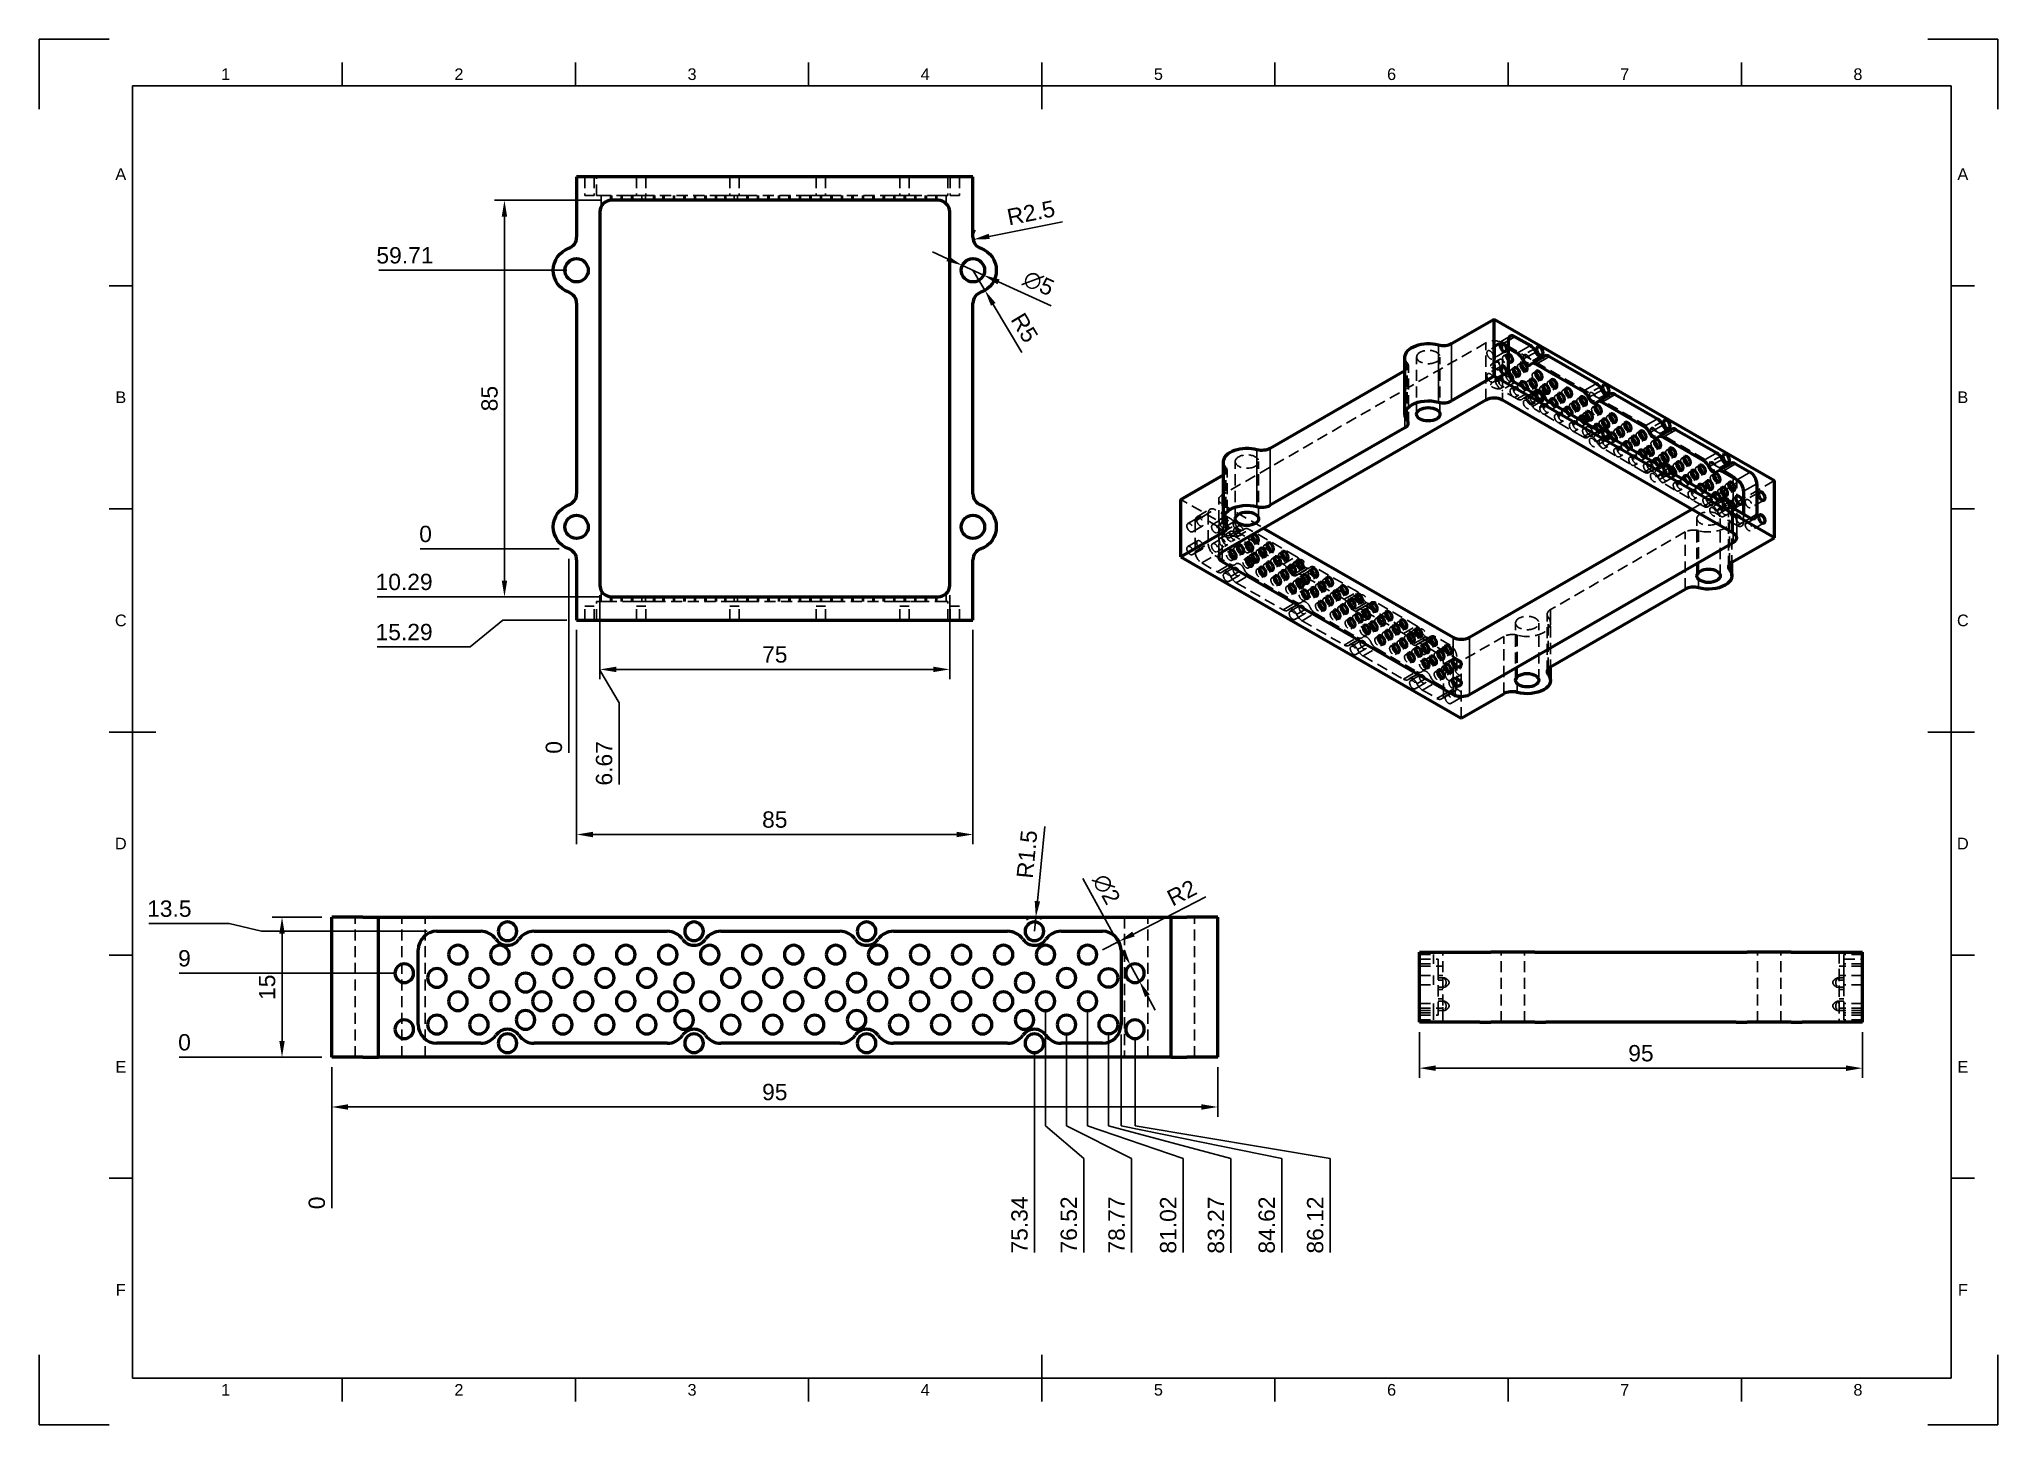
# Model space of a CAD drawing. Header units: millimetres. Extents: x 0 to 420, y 0 to 297.
import ezdxf
from ezdxf.enums import TextEntityAlignment as Align

# ---------------------------------------------------------------- set-up
doc = ezdxf.new("R2010")
doc.units = ezdxf.units.MM
doc.header["$LTSCALE"] = 0.75
doc.linetypes.add('HIDDEN2', pattern=[4.7625, 3.175, -1.5875])
for name, color, linetype, lineweight in [('BORDER', 7, 'Continuous', 25), ('FD_Dimensions', 7, 'Continuous', 25), ('Hidden', 7, 'HIDDEN2', 25), ('Hidden Narrow', 7, 'HIDDEN2', 25), ('Visible', 7, 'Continuous', 50), ('Visible Narrow', 7, 'Continuous', 25)]:
    doc.layers.add(name, color=color, linetype=linetype, lineweight=lineweight)
doc.styles.add('FusionTitle', font='arial.ttf')
doc.styles.get("Standard").update_dxf_attribs({"font": 'arial.ttf'})
doc.dimstyles.new('Dim-ISO-25', dxfattribs={"dimtxt": 3.5, "dimasz": 3.5, "dimexe": 2.1, "dimexo": 2.1, "dimgap": 1.4, "dimtad": 1, "dimzin": 12, "dimdsep": 46, "dimtxsty": 'Standard', "dimcen": 0, "dimazin": 3, "dimtp": 0.1, "dimtm": 0.1, "dimtfac": 0.714286, "dimtmove": 0, "dimatfit": 3, "dimfxl": 1, "dimtzin": 12, "dimarcsym": 0})

msp = doc.modelspace()

# ---------------------------------------------------------------- blocks, each defined once
blk = doc.blocks.new('ISO_A3_SHEET')
at = {"layer": 'BORDER'}
for p, q in [((65, 292), (65, 287)), ((115, 292), (115, 287)), ((165, 292), (165, 287)), ((215, 292), (215, 282)), ((265, 292), (265, 287)), ((315, 292), (315, 287)), ((365, 292), (365, 287)), ((410, 287), (20, 287)), ((20, 287), (20, 10)), ((410, 287), (410, 10)), ((15, 244.16666), (20, 244.16666)), ((415, 244.16666), (410, 244.16666)), ((15, 196.33333), (20, 196.33333)), ((415, 196.33333), (410, 196.33333)), ((15, 148.5), (25, 148.5)), ((415, 148.5), (405, 148.5)), ((15, 100.66667), (20, 100.66667)), ((415, 100.66667), (410, 100.66667)), ((15, 52.83334), (20, 52.83334)), ((415, 52.83334), (410, 52.83334)), ((215, 5), (215, 15)), ((20, 10), (410, 10)), ((65, 5), (65, 10)), ((115, 5), (115, 10)), ((165, 5), (165, 10)), ((265, 5), (265, 10)), ((315, 5), (315, 10)), ((365, 5), (365, 10))]:
    blk.add_line(p, q, dxfattribs=at)
at = {"layer": 'Defpoints'}
for p, q in [((15, 297), (0, 297)), ((0, 297), (0, 282)), ((420, 297), (405, 297)), ((420, 282), (420, 297)), ((0, 15), (0, 0)), ((420, 0), (420, 15)), ((0, 0), (15, 0)), ((405, 0), (420, 0))]:
    blk.add_line(p, q, dxfattribs=at)
at = {"layer": 'BORDER', "style": 'FusionTitle'}
for s, p in [('1', (40, 289.5)), ('2', (90, 289.5)), ('3', (140, 289.5)), ('4', (190, 289.5)), ('5', (240, 289.5)), ('6', (290, 289.5)), ('7', (340, 289.5)), ('8', (390, 289.5)), ('A', (17.5, 268.08333)), ('A', (412.5, 268.08333)), ('B', (17.5, 220.25)), ('B', (412.5, 220.25)), ('C', (17.5, 172.41667)), ('C', (412.5, 172.41667)), ('D', (17.5, 124.58334)), ('D', (412.5, 124.58334)), ('E', (17.5, 76.75001)), ('E', (412.5, 76.75001)), ('F', (17.5, 28.91668)), ('F', (412.5, 28.91668)), ('1', (40, 7.5)), ('2', (90, 7.5)), ('3', (140, 7.5)), ('4', (190, 7.5)), ('5', (240, 7.5)), ('6', (290, 7.5)), ('7', (340, 7.5)), ('8', (390, 7.5))]:
    blk.add_text(s, height=2.5, dxfattribs=at).set_placement(p, align=Align.MIDDLE)
blk = doc.blocks.new('*D35')
at = {"layer": 'Defpoints', "color": 0, "transparency": 16777216}
for p in [(62.739879, 78.786597), (62.739879, 50.111719)]:
    blk.add_point(p, dxfattribs=at)
at = {"layer": 'FD_Dimensions', "color": 0, "lineweight": -2, "transparency": 16777216}
blk.add_line((62.739879, 76.686597), (62.739879, 46.429318), dxfattribs=at)
at = {"layer": 'FD_Dimensions', "color": 0, "transparency": 16777216, "insert": (59.552874, 47.570518), "char_height": 3.5, "attachment_point": 5, "rotation": 90}
blk.add_mtext('0', dxfattribs=at)
blk = doc.blocks.new('*D36')
at = {"layer": 'Defpoints', "color": 0, "transparency": 16777216}
for p in [(33.705469, 78.786597), (62.739879, 78.786597)]:
    blk.add_point(p, dxfattribs=at)
at = {"layer": 'FD_Dimensions', "color": 0, "lineweight": -2, "transparency": 16777216}
blk.add_line((60.639879, 78.786597), (30.023068, 78.786597), dxfattribs=at)
at = {"layer": 'FD_Dimensions', "color": 0, "transparency": 16777216, "insert": (31.164268, 81.973603), "char_height": 3.5, "attachment_point": 5}
blk.add_mtext('0', dxfattribs=at)
blk = doc.blocks.new('*D37')
at = {"layer": 'Defpoints', "color": 0, "transparency": 16777216}
for p in [(113.573213, 187.750084), (113.573213, 147.740625)]:
    blk.add_point(p, dxfattribs=at)
at = {"layer": 'FD_Dimensions', "color": 0, "lineweight": -2, "transparency": 16777216}
blk.add_line((113.573213, 185.650084), (113.573213, 144.058224), dxfattribs=at)
at = {"layer": 'FD_Dimensions', "color": 0, "transparency": 16777216, "insert": (110.386207, 145.199424), "char_height": 3.5, "attachment_point": 5, "rotation": 90}
blk.add_mtext('0', dxfattribs=at)
blk = doc.blocks.new('*D38')
at = {"layer": 'Defpoints', "color": 0, "transparency": 16777216}
for p in [(85.396875, 187.750084), (113.573213, 187.750084)]:
    blk.add_point(p, dxfattribs=at)
at = {"layer": 'FD_Dimensions', "color": 0, "lineweight": -2, "transparency": 16777216}
blk.add_line((111.473213, 187.750084), (81.714474, 187.750084), dxfattribs=at)
at = {"layer": 'FD_Dimensions', "color": 0, "transparency": 16777216, "insert": (82.855674, 190.937089), "char_height": 3.5, "attachment_point": 5}
blk.add_mtext('0', dxfattribs=at)
blk = doc.blocks.new('*D39')
at = {"layer": 'Defpoints', "color": 0, "transparency": 16777216}
for p in [(234.018001, 98.539029), (235.945676, 95.034165)]:
    blk.add_point(p, dxfattribs=at)
at = {"layer": 'FD_Dimensions', "color": 0, "lineweight": -2, "transparency": 16777216}
for p, q in [((223.816723, 117.086807), (232.331286, 101.605785)), ((235.945676, 95.034165), (234.018001, 98.539029)), ((237.632392, 91.96741), (239.319107, 88.900654))]:
    blk.add_line(p, q, dxfattribs=at)
at = {"layer": 'FD_Dimensions', "color": 0, "transparency": 16777216}
for points in [[(232.842411, 101.886904), (231.82016, 101.324666), (234.018001, 98.539029)], [(238.143518, 92.248529), (237.121266, 91.686291), (235.945676, 95.034165)]]:
    blk.add_solid(points, dxfattribs=at)
at = {"layer": 'FD_Dimensions', "color": 0, "transparency": 16777216, "insert": (228.831465, 114.78537), "char_height": 3.5, "attachment_point": 5, "rotation": 298.81080378}
blk.add_mtext('∅2', dxfattribs=at)
blk = doc.blocks.new('*D40')
at = {"layer": 'Defpoints', "color": 0, "transparency": 16777216}
for p in [(227.981839, 101.786597), (231.543577, 103.607042)]:
    blk.add_point(p, dxfattribs=at)
at = {"layer": 'FD_Dimensions', "color": 0, "lineweight": -2, "transparency": 16777216}
for p, q in [((250.189608, 113.137235), (234.660099, 105.19993)), ((227.981839, 101.786597), (231.543577, 103.607042))]:
    blk.add_line(p, q, dxfattribs=at)
blk.add_arc((227.981839, 101.786597), 4, 0, 57.152364, dxfattribs=at)
at = {"layer": 'FD_Dimensions', "color": 0, "transparency": 16777216}
blk.add_solid([(234.394617, 105.71935), (234.92558, 104.68051), (231.543577, 103.607042)], dxfattribs=at)
at = {"layer": 'FD_Dimensions', "color": 0, "transparency": 16777216, "insert": (245.009309, 114.035168), "char_height": 3.5, "attachment_point": 5, "rotation": 27.0720689}
blk.add_mtext('R2', dxfattribs=at)
blk = doc.blocks.new('*D41')
at = {"layer": 'Defpoints', "color": 0, "transparency": 16777216}
for p in [(213.419364, 105.786597), (213.712342, 108.772257)]:
    blk.add_point(p, dxfattribs=at)
at = {"layer": 'FD_Dimensions', "color": 0, "lineweight": -2, "transparency": 16777216}
for p, q in [((215.621383, 128.226769), (214.05415, 112.255527)), ((213.419364, 105.786597), (213.712342, 108.772257))]:
    blk.add_line(p, q, dxfattribs=at)
blk.add_arc((213.419364, 105.786597), 3, 60.407237, 124.502643, dxfattribs=at)
at = {"layer": 'FD_Dimensions', "color": 0, "transparency": 16777216}
blk.add_solid([(213.473605, 112.312495), (214.634695, 112.198559), (213.712342, 108.772257)], dxfattribs=at)
at = {"layer": 'FD_Dimensions', "color": 0, "transparency": 16777216, "insert": (211.836899, 122.294024), "char_height": 3.5, "attachment_point": 5, "rotation": 84.39561921}
blk.add_mtext('R1.5', dxfattribs=at)
blk = doc.blocks.new('*D42')
at = {"layer": 'Defpoints', "color": 0, "transparency": 16777216}
for p in [(200.288455, 254.044769), (202.739879, 254.535197)]:
    blk.add_point(p, dxfattribs=at)
at = {"layer": 'FD_Dimensions', "color": 0, "lineweight": -2, "transparency": 16777216}
blk.add_line((219.456586, 257.879511), (203.720449, 254.731368), dxfattribs=at)
blk.add_arc((202.739879, 254.535197), 2.5, 143.184684, 221.871545, dxfattribs=at)
at = {"layer": 'FD_Dimensions', "color": 0, "transparency": 16777216}
blk.add_solid([(203.606016, 255.303367), (203.834882, 254.159369), (200.288455, 254.044769)], dxfattribs=at)
at = {"layer": 'FD_Dimensions', "color": 0, "transparency": 16777216, "insert": (212.679317, 259.77382), "char_height": 3.5, "attachment_point": 5, "rotation": 11.31313491}
blk.add_mtext('R2.5', dxfattribs=at)
blk = doc.blocks.new('*D43')
at = {"layer": 'Defpoints', "color": 0, "transparency": 16777216}
for p in [(200.239879, 247.464129), (202.799107, 243.168741)]:
    blk.add_point(p, dxfattribs=at)
at = {"layer": 'FD_Dimensions', "color": 0, "lineweight": -2, "transparency": 16777216}
for p, q in [((200.239879, 247.464129), (202.799107, 243.168741)), ((210.717453, 229.878647), (204.590566, 240.16197))]:
    blk.add_line(p, q, dxfattribs=at)
at = {"layer": 'FD_Dimensions', "color": 0, "transparency": 16777216}
blk.add_solid([(205.091694, 240.460546), (204.089437, 239.863393), (202.799107, 243.168741)], dxfattribs=at)
at = {"layer": 'FD_Dimensions', "color": 0, "transparency": 16777216, "insert": (211.281471, 235.144511), "char_height": 3.5, "attachment_point": 5, "rotation": 300.78679723}
blk.add_mtext('R5', dxfattribs=at)
blk = doc.blocks.new('*D44')
at = {"layer": 'Defpoints', "color": 0, "transparency": 16777216}
for p in [(197.963963, 248.498636), (202.515796, 246.429622)]:
    blk.add_point(p, dxfattribs=at)
at = {"layer": 'FD_Dimensions', "color": 0, "lineweight": -2, "transparency": 16777216}
for p, q in [((194.777681, 249.946947), (191.591398, 251.395257)), ((197.963963, 248.498636), (202.515796, 246.429622)), ((217.016642, 239.838328), (205.702078, 244.981311))]:
    blk.add_line(p, q, dxfattribs=at)
at = {"layer": 'FD_Dimensions', "color": 0, "transparency": 16777216}
for points in [[(195.019066, 250.477994), (194.536296, 249.415899), (197.963963, 248.498636)], [(205.943463, 245.512358), (205.460693, 244.450264), (202.515796, 246.429622)]]:
    blk.add_solid(points, dxfattribs=at)
at = {"layer": 'FD_Dimensions', "color": 0, "transparency": 16777216, "insert": (214.311799, 244.676119), "char_height": 3.5, "attachment_point": 5, "rotation": 335.55603099}
blk.add_mtext('∅5', dxfattribs=at)
blk = doc.blocks.new('*D45')
at = {"layer": 'Defpoints', "color": 0, "transparency": 16777216}
for p in [(62.739879, 78.786597), (252.739879, 78.786597), (252.739879, 68.122535)]:
    blk.add_point(p, dxfattribs=at)
at = {"layer": 'FD_Dimensions', "color": 0, "lineweight": -2, "transparency": 16777216}
for p, q in [((62.739879, 76.686597), (62.739879, 66.022535)), ((252.739879, 76.686597), (252.739879, 66.022535)), ((66.239879, 68.122535), (249.239879, 68.122535))]:
    blk.add_line(p, q, dxfattribs=at)
at = {"layer": 'FD_Dimensions', "color": 0, "transparency": 16777216}
for points in [[(66.239879, 68.705868), (66.239879, 67.539201), (62.739879, 68.122535)], [(249.239879, 68.705868), (249.239879, 67.539201), (252.739879, 68.122535)]]:
    blk.add_solid(points, dxfattribs=at)
at = {"layer": 'FD_Dimensions', "color": 0, "transparency": 16777216, "insert": (157.739879, 71.30954), "char_height": 3.5, "attachment_point": 5}
blk.add_mtext('95', dxfattribs=at)
blk = doc.blocks.new('*D46')
at = {"layer": 'Defpoints', "color": 0, "transparency": 16777216}
for p in [(52.075817, 108.786597), (62.739879, 108.786597), (62.739879, 78.786597)]:
    blk.add_point(p, dxfattribs=at)
at = {"layer": 'FD_Dimensions', "color": 0, "lineweight": -2, "transparency": 16777216}
for p, q in [((60.639879, 108.786597), (49.975817, 108.786597)), ((52.075817, 82.286597), (52.075817, 105.286597)), ((60.639879, 78.786597), (49.975817, 78.786597))]:
    blk.add_line(p, q, dxfattribs=at)
at = {"layer": 'FD_Dimensions', "color": 0, "transparency": 16777216}
for points in [[(51.492484, 105.286597), (52.65915, 105.286597), (52.075817, 108.786597)], [(51.492484, 82.286597), (52.65915, 82.286597), (52.075817, 78.786597)]]:
    blk.add_solid(points, dxfattribs=at)
at = {"layer": 'FD_Dimensions', "color": 0, "transparency": 16777216, "insert": (48.888812, 93.786597), "char_height": 3.5, "attachment_point": 5, "rotation": 90}
blk.add_mtext('15', dxfattribs=at)
blk = doc.blocks.new('*D47')
at = {"layer": 'Defpoints', "color": 0, "transparency": 16777216}
for p in [(295.971713, 86.286597), (390.971713, 86.286597), (390.971713, 76.442847)]:
    blk.add_point(p, dxfattribs=at)
at = {"layer": 'FD_Dimensions', "color": 0, "lineweight": -2, "transparency": 16777216}
for p, q in [((295.971713, 84.186597), (295.971713, 74.342847)), ((390.971713, 84.186597), (390.971713, 74.342847)), ((299.471713, 76.442847), (387.471713, 76.442847))]:
    blk.add_line(p, q, dxfattribs=at)
at = {"layer": 'FD_Dimensions', "color": 0, "transparency": 16777216}
for points in [[(299.471713, 77.026181), (299.471713, 75.859514), (295.971713, 76.442847)], [(387.471713, 77.026181), (387.471713, 75.859514), (390.971713, 76.442847)]]:
    blk.add_solid(points, dxfattribs=at)
at = {"layer": 'FD_Dimensions', "color": 0, "transparency": 16777216, "insert": (343.471713, 79.629853), "char_height": 3.5, "attachment_point": 5}
blk.add_mtext('95', dxfattribs=at)
blk = doc.blocks.new('*D48')
at = {"layer": 'Defpoints', "color": 0, "transparency": 16777216}
for p in [(99.771129, 262.464129), (122.739879, 262.464129), (122.739879, 177.464129)]:
    blk.add_point(p, dxfattribs=at)
at = {"layer": 'FD_Dimensions', "color": 0, "lineweight": -2, "transparency": 16777216}
for p, q in [((120.639879, 262.464129), (97.671129, 262.464129)), ((99.771129, 180.964129), (99.771129, 258.964129)), ((120.639879, 177.464129), (97.671129, 177.464129))]:
    blk.add_line(p, q, dxfattribs=at)
at = {"layer": 'FD_Dimensions', "color": 0, "transparency": 16777216}
for points in [[(99.187796, 258.964129), (100.354463, 258.964129), (99.771129, 262.464129)], [(99.187796, 180.964129), (100.354463, 180.964129), (99.771129, 177.464129)]]:
    blk.add_solid(points, dxfattribs=at)
at = {"layer": 'FD_Dimensions', "color": 0, "transparency": 16777216, "insert": (96.584124, 219.964129), "char_height": 3.5, "attachment_point": 5, "rotation": 90}
blk.add_mtext('85', dxfattribs=at)
blk = doc.blocks.new('*D49')
at = {"layer": 'Defpoints', "color": 0, "transparency": 16777216}
for p in [(115.239879, 172.464129), (200.239879, 172.464129), (200.239879, 126.526629)]:
    blk.add_point(p, dxfattribs=at)
at = {"layer": 'FD_Dimensions', "color": 0, "lineweight": -2, "transparency": 16777216}
for p, q in [((115.239879, 170.364129), (115.239879, 124.426629)), ((200.239879, 170.364129), (200.239879, 124.426629)), ((118.739879, 126.526629), (196.739879, 126.526629))]:
    blk.add_line(p, q, dxfattribs=at)
at = {"layer": 'FD_Dimensions', "color": 0, "transparency": 16777216}
for points in [[(118.739879, 127.109962), (118.739879, 125.943296), (115.239879, 126.526629)], [(196.739879, 127.109962), (196.739879, 125.943296), (200.239879, 126.526629)]]:
    blk.add_solid(points, dxfattribs=at)
at = {"layer": 'FD_Dimensions', "color": 0, "transparency": 16777216, "insert": (157.739879, 129.713634), "char_height": 3.5, "attachment_point": 5}
blk.add_mtext('85', dxfattribs=at)
blk = doc.blocks.new('*D50')
at = {"layer": 'Defpoints', "color": 0, "transparency": 16777216}
for p in [(120.239879, 179.964129), (195.239879, 179.964129), (195.239879, 161.917254)]:
    blk.add_point(p, dxfattribs=at)
at = {"layer": 'FD_Dimensions', "color": 0, "lineweight": -2, "transparency": 16777216}
for p, q in [((120.239879, 177.864129), (120.239879, 159.817254)), ((195.239879, 177.864129), (195.239879, 159.817254)), ((123.739879, 161.917254), (191.739879, 161.917254))]:
    blk.add_line(p, q, dxfattribs=at)
at = {"layer": 'FD_Dimensions', "color": 0, "transparency": 16777216}
for points in [[(123.739879, 162.500587), (123.739879, 161.333921), (120.239879, 161.917254)], [(191.739879, 162.500587), (191.739879, 161.333921), (195.239879, 161.917254)]]:
    blk.add_solid(points, dxfattribs=at)
at = {"layer": 'FD_Dimensions', "color": 0, "transparency": 16777216, "insert": (157.739879, 165.097097), "char_height": 3.5, "attachment_point": 5}
blk.add_mtext('75', dxfattribs=at)
blk = doc.blocks.new('*D51')
at = {"layer": 'Defpoints', "color": 0, "transparency": 16777216}
for p in [(33.705469, 107.427222), (85.289726, 105.786597)]:
    blk.add_point(p, dxfattribs=at)
at = {"layer": 'FD_Dimensions', "color": 0, "lineweight": -2, "transparency": 16777216}
for p, q in [((40.705469, 107.427222), (23.51727, 107.427222)), ((47.705469, 105.786597), (40.705469, 107.427222)), ((83.189726, 105.786597), (47.705469, 105.786597))]:
    blk.add_line(p, q, dxfattribs=at)
at = {"layer": 'FD_Dimensions', "color": 0, "transparency": 16777216, "insert": (27.911369, 110.615421), "char_height": 3.5, "attachment_point": 5}
blk.add_mtext('13.5', dxfattribs=at)
blk = doc.blocks.new('*D52')
at = {"layer": 'Defpoints', "color": 0, "transparency": 16777216}
for p in [(33.705469, 96.786597), (78.289726, 96.786597)]:
    blk.add_point(p, dxfattribs=at)
at = {"layer": 'FD_Dimensions', "color": 0, "lineweight": -2, "transparency": 16777216}
blk.add_line((76.189726, 96.786597), (30.003968, 96.786597), dxfattribs=at)
at = {"layer": 'FD_Dimensions', "color": 0, "transparency": 16777216, "insert": (31.154718, 99.973603), "char_height": 3.5, "attachment_point": 5}
blk.add_mtext('9', dxfattribs=at)
blk = doc.blocks.new('*D53')
at = {"layer": 'Defpoints', "color": 0, "transparency": 16777216}
for p in [(85.396875, 247.464129), (115.239879, 247.464129)]:
    blk.add_point(p, dxfattribs=at)
at = {"layer": 'FD_Dimensions', "color": 0, "lineweight": -2, "transparency": 16777216}
blk.add_line((113.139879, 247.464129), (72.861814, 247.464129), dxfattribs=at)
at = {"layer": 'FD_Dimensions', "color": 0, "transparency": 16777216, "insert": (78.429344, 250.651134), "char_height": 3.5, "attachment_point": 5}
blk.add_mtext('59.71', dxfattribs=at)
blk = doc.blocks.new('*D54')
at = {"layer": 'Defpoints', "color": 0, "transparency": 16777216}
for p in [(115.239879, 172.464129), (85.396875, 166.721941)]:
    blk.add_point(p, dxfattribs=at)
at = {"layer": 'FD_Dimensions', "color": 0, "lineweight": -2, "transparency": 16777216}
for p, q in [((99.396875, 172.464129), (92.396875, 166.721941)), ((113.139879, 172.464129), (99.396875, 172.464129)), ((92.396875, 166.721941), (72.508471, 166.721941))]:
    blk.add_line(p, q, dxfattribs=at)
at = {"layer": 'FD_Dimensions', "color": 0, "transparency": 16777216, "insert": (78.252673, 169.908947), "char_height": 3.5, "attachment_point": 5}
blk.add_mtext('15.29', dxfattribs=at)
blk = doc.blocks.new('*D55')
at = {"layer": 'Defpoints', "color": 0, "transparency": 16777216}
for p in [(85.396875, 177.464129), (122.739879, 177.464129)]:
    blk.add_point(p, dxfattribs=at)
at = {"layer": 'FD_Dimensions', "color": 0, "lineweight": -2, "transparency": 16777216}
blk.add_line((120.639879, 177.464129), (72.508471, 177.464129), dxfattribs=at)
at = {"layer": 'FD_Dimensions', "color": 0, "transparency": 16777216, "insert": (78.252673, 180.651134), "char_height": 3.5, "attachment_point": 5}
blk.add_mtext('10.29', dxfattribs=at)
blk = doc.blocks.new('*D56')
at = {"layer": 'Defpoints', "color": 0, "transparency": 16777216}
for p in [(120.239879, 179.964129), (124.341442, 147.740625)]:
    blk.add_point(p, dxfattribs=at)
at = {"layer": 'FD_Dimensions', "color": 0, "lineweight": -2, "transparency": 16777216}
for p, q in [((120.239879, 177.864129), (120.239879, 161.740625)), ((120.239879, 161.740625), (124.341442, 154.740625)), ((124.341442, 154.740625), (124.341442, 137.23012))]:
    blk.add_line(p, q, dxfattribs=at)
at = {"layer": 'FD_Dimensions', "color": 0, "transparency": 16777216, "insert": (121.154437, 141.785373), "char_height": 3.5, "attachment_point": 5, "rotation": 90}
blk.add_mtext('6.67', dxfattribs=at)
blk = doc.blocks.new('*D57')
at = {"layer": 'Defpoints', "color": 0, "transparency": 16777216}
for p in [(234.981839, 84.786597), (276.817776, 50.111719)]:
    blk.add_point(p, dxfattribs=at)
at = {"layer": 'FD_Dimensions', "color": 0, "lineweight": -2, "transparency": 16777216}
for p, q in [((234.981839, 82.686597), (234.981839, 64.111719)), ((234.981839, 64.111719), (276.817776, 57.111719)), ((276.817776, 57.111719), (276.817776, 36.932046))]:
    blk.add_line(p, q, dxfattribs=at)
at = {"layer": 'FD_Dimensions', "color": 0, "transparency": 16777216, "insert": (273.630771, 42.821882), "char_height": 3.5, "attachment_point": 5, "rotation": 90}
blk.add_mtext('86.12', dxfattribs=at)
blk = doc.blocks.new('*D58')
at = {"layer": 'Defpoints', "color": 0, "transparency": 16777216}
for p in [(231.981839, 85.786597), (266.434964, 50.111719)]:
    blk.add_point(p, dxfattribs=at)
at = {"layer": 'FD_Dimensions', "color": 0, "lineweight": -2, "transparency": 16777216}
for p, q in [((231.981839, 83.686597), (231.981839, 64.111719)), ((231.981839, 64.111719), (266.434964, 57.111719)), ((266.434964, 57.111719), (266.434964, 36.932046))]:
    blk.add_line(p, q, dxfattribs=at)
at = {"layer": 'FD_Dimensions', "color": 0, "transparency": 16777216, "insert": (263.247958, 42.821882), "char_height": 3.5, "attachment_point": 5, "rotation": 90}
blk.add_mtext('84.62', dxfattribs=at)
blk = doc.blocks.new('*D59')
at = {"layer": 'Defpoints', "color": 0, "transparency": 16777216}
for p in [(229.289726, 85.786597), (255.539726, 50.111719)]:
    blk.add_point(p, dxfattribs=at)
at = {"layer": 'FD_Dimensions', "color": 0, "lineweight": -2, "transparency": 16777216}
for p, q in [((229.289726, 83.686597), (229.289726, 64.111719)), ((229.289726, 64.111719), (255.539726, 57.111719)), ((255.539726, 57.111719), (255.539726, 36.896234))]:
    blk.add_line(p, q, dxfattribs=at)
at = {"layer": 'FD_Dimensions', "color": 0, "transparency": 16777216, "insert": (252.351527, 42.803977), "char_height": 3.5, "attachment_point": 5, "rotation": 90}
blk.add_mtext('83.27', dxfattribs=at)
blk = doc.blocks.new('*D60')
at = {"layer": 'Defpoints', "color": 0, "transparency": 16777216}
for p in [(224.789726, 90.786597), (245.297539, 50.111719)]:
    blk.add_point(p, dxfattribs=at)
at = {"layer": 'FD_Dimensions', "color": 0, "lineweight": -2, "transparency": 16777216}
for p, q in [((224.789726, 88.686597), (224.789726, 64.111719)), ((224.789726, 64.111719), (245.297539, 57.111719)), ((245.297539, 57.111719), (245.297539, 36.932046))]:
    blk.add_line(p, q, dxfattribs=at)
at = {"layer": 'FD_Dimensions', "color": 0, "transparency": 16777216, "insert": (242.110533, 42.821882), "char_height": 3.5, "attachment_point": 5, "rotation": 90}
blk.add_mtext('81.02', dxfattribs=at)
blk = doc.blocks.new('*D61')
at = {"layer": 'Defpoints', "color": 0, "transparency": 16777216}
for p in [(220.289726, 85.786597), (234.235039, 50.111719)]:
    blk.add_point(p, dxfattribs=at)
at = {"layer": 'FD_Dimensions', "color": 0, "lineweight": -2, "transparency": 16777216}
for p, q in [((220.289726, 83.686597), (220.289726, 64.111719)), ((220.289726, 64.111719), (234.235039, 57.111719)), ((234.235039, 57.111719), (234.235039, 36.929659))]:
    blk.add_line(p, q, dxfattribs=at)
at = {"layer": 'FD_Dimensions', "color": 0, "transparency": 16777216, "insert": (231.048033, 42.820689), "char_height": 3.5, "attachment_point": 5, "rotation": 90}
blk.add_mtext('78.77', dxfattribs=at)
blk = doc.blocks.new('*D62')
at = {"layer": 'Defpoints', "color": 0, "transparency": 16777216}
for p in [(215.789726, 90.786597), (223.992851, 50.111719)]:
    blk.add_point(p, dxfattribs=at)
at = {"layer": 'FD_Dimensions', "color": 0, "lineweight": -2, "transparency": 16777216}
for p, q in [((215.789726, 88.686597), (215.789726, 64.111719)), ((215.789726, 64.111719), (223.992851, 57.111719)), ((223.992851, 57.111719), (223.992851, 36.96547))]:
    blk.add_line(p, q, dxfattribs=at)
at = {"layer": 'FD_Dimensions', "color": 0, "transparency": 16777216, "insert": (220.805846, 42.838595), "char_height": 3.5, "attachment_point": 5, "rotation": 90}
blk.add_mtext('76.52', dxfattribs=at)
blk = doc.blocks.new('*D63')
at = {"layer": 'Defpoints', "color": 0, "transparency": 16777216}
for p in [(213.419364, 81.786597), (213.419364, 50.111719)]:
    blk.add_point(p, dxfattribs=at)
at = {"layer": 'FD_Dimensions', "color": 0, "lineweight": -2, "transparency": 16777216}
blk.add_line((213.419364, 79.686597), (213.419364, 36.943983), dxfattribs=at)
at = {"layer": 'FD_Dimensions', "color": 0, "transparency": 16777216, "insert": (210.231165, 42.827851), "char_height": 3.5, "attachment_point": 5, "rotation": 90}
blk.add_mtext('75.34', dxfattribs=at)

# ---------------------------------------------------------------- dimensions: what is measured, and where the dimension line sits
at = {"layer": 'FD_Dimensions'}
for base, p1, p2, override, picture, middle in [((99.771, 262.464), (122.74, 177.464), (122.74, 262.464), {"dimlfac": 1}, '*D48', (96.584, 219.964)), ((52.076, 108.787), (62.74, 78.787), (62.74, 108.787), {"dimlfac": 0.5}, '*D46', (48.889, 93.787))]:
    dim = msp.add_linear_dim(base=base, p1=p1, p2=p2, angle=90, dimstyle='Dim-ISO-25', override=override, dxfattribs=at)
    dim.commit()
    dim.dimension.update_dxf_attribs({"geometry": picture, "text_midpoint": middle})
for center, mpoint, override, picture, middle in [((202.74, 254.535), (200.288, 254.045), {"dimlfac": 1}, '*D42', (213.305, 256.649)), ((227.982, 101.787), (231.544, 103.607), {"dimlfac": 0.5}, '*D40', (246.446, 111.224))]:
    dim = msp.add_radius_dim(center=center, mpoint=mpoint, dimstyle='Dim-ISO-25', override=override, dxfattribs=at)
    dim.commit()
    dim.dimension.update_dxf_attribs({"geometry": picture, "text_midpoint": middle, "dimtype": 164})
for feature_location, offset, dtype, origin, override, picture, middle in [((115.24, 247.464), (-29.843, 0), 0, (113.573, 187.75), {"dimlfac": 1}, '*D53', (78.429, 250.651)), ((113.573213, 187.750084), (-28.176338, 0), 0, (113.573213, 187.750084), {"dimlfac": 1}, '*D38', (82.855674, 190.937089)), ((115.24, 172.464), (-29.843, -5.742), 0, (113.573, 187.75), {"dimlfac": 1}, '*D54', (78.253, 169.909)), ((122.74, 177.464), (-37.343, 0), 0, (113.573, 187.75), {"dimlfac": 1}, '*D55', (78.253, 180.651)), ((113.573213, 187.750084), (0, -40.009459), 1, (113.573213, 187.750084), {"dimlfac": 1}, '*D37', (110.386207, 145.199424)), ((120.24, 179.964), (4.102, -32.224), 1, (113.573, 187.75), {"dimlfac": 1}, '*D56', (121.154, 141.785)), ((85.29, 105.787), (-51.584, 1.641), 0, (62.74, 78.787), {"dimlfac": 0.5}, '*D51', (27.911, 110.615)), ((78.29, 96.787), (-44.584, 0), 0, (62.74, 78.787), {"dimlfac": 0.5}, '*D52', (31.155, 99.974)), ((224.7897, 90.7866), (20.5078, -40.6749), 1, (62.7399, 78.7866), {"dimlfac": 0.5}, '*D60', (242.1105, 42.8219)), ((215.7897, 90.7866), (8.2031, -40.6749), 1, (62.7399, 78.7866), {"dimlfac": 0.5}, '*D62', (220.8058, 42.8386)), ((62.739879, 78.786597), (-29.03441, 0), 0, (62.739879, 78.786597), {"dimlfac": 0.5}, '*D36', (31.164268, 81.973603)), ((231.982, 85.787), (34.453, -35.675), 1, (62.74, 78.787), {"dimlfac": 0.5}, '*D58', (263.248, 42.822)), ((229.2897, 85.7866), (26.25, -35.6749), 1, (62.7399, 78.7866), {"dimlfac": 0.5}, '*D59', (252.3515, 42.804)), ((220.2897, 85.7866), (13.9453, -35.6749), 1, (62.7399, 78.7866), {"dimlfac": 0.5}, '*D61', (231.048, 42.8207)), ((234.982, 84.787), (41.836, -34.675), 1, (62.74, 78.787), {"dimlfac": 0.5}, '*D57', (273.631, 42.822)), ((213.419, 81.787), (0, -31.675), 1, (62.74, 78.787), {"dimlfac": 0.5}, '*D63', (210.231, 42.828)), ((62.739879, 78.786597), (0, -28.674878), 1, (62.739879, 78.786597), {"dimlfac": 0.5}, '*D35', (59.552874, 47.570518))]:
    dim = msp.add_ordinate_dim(feature_location=feature_location, offset=offset, dtype=dtype, origin=origin, dimstyle='Dim-ISO-25', override=override, dxfattribs=at)
    dim.commit()
    dim.dimension.update_dxf_attribs({"geometry": picture, "text_midpoint": middle})
dim = msp.add_diameter_dim_2p(p1=(197.964, 248.499), p2=(202.516, 246.43), dimstyle='Dim-ISO-25', override={"dimlfac": 1}, dxfattribs=at)
dim.commit()
dim.dimension.update_dxf_attribs({"geometry": '*D44', "text_midpoint": (214.312, 244.676)})
for center, mpoint, override, picture, middle in [((200.24, 247.464), (202.799, 243.169), {"dimlfac": 1}, '*D43', (211.281, 235.145)), ((213.419, 105.787), (213.712, 108.772), {"dimlfac": 0.5}, '*D41', (211.837, 122.294))]:
    dim = msp.add_radius_dim(center=center, mpoint=mpoint, dimstyle='Dim-ISO-25', override=override, dxfattribs=at)
    dim.commit()
    dim.dimension.update_dxf_attribs({"geometry": picture, "text_midpoint": middle})
for base, p1, p2, override, picture, middle in [((195.24, 161.917), (120.24, 179.964), (195.24, 179.964), {"dimlfac": 1}, '*D50', (157.74, 165.097)), ((200.24, 126.527), (115.24, 172.464), (200.24, 172.464), {"dimlfac": 1}, '*D49', (157.74, 129.714)), ((390.972, 76.443), (295.972, 86.287), (390.972, 86.287), {"dimlfac": 1}, '*D47', (343.472, 79.63)), ((252.74, 68.123), (62.74, 78.787), (252.74, 78.787), {"dimlfac": 0.5}, '*D45', (157.74, 71.31))]:
    dim = msp.add_linear_dim(base=base, p1=p1, p2=p2, dimstyle='Dim-ISO-25', override=override, dxfattribs=at)
    dim.commit()
    dim.dimension.update_dxf_attribs({"geometry": picture, "text_midpoint": middle})
dim = msp.add_diameter_dim_2p(p1=(235.946, 95.034), p2=(234.018, 98.539), dimstyle='Dim-ISO-25', override={"dimlfac": 0.5}, dxfattribs=at)
dim.commit()
dim.dimension.update_dxf_attribs({"geometry": '*D39', "text_midpoint": (225.953, 113.202), "dimtype": 163})

# ---------------------------------------------------------------- linework, layer by layer
at = {"layer": 'Hidden', "extrusion": (0, 2.967e-13, -1)}
for p, q in [((117.015, 267.464), (117.015, 263.464)), ((119.015, 267.464), (119.015, 263.464)), ((119.515, 263.464), (119.515, 267.464)), ((128.08, 267.464), (128.08, 263.464)), ((130.08, 267.464), (130.08, 263.464)), ((148.08, 267.464), (148.08, 263.464)), ((150.08, 267.464), (150.08, 263.464)), ((166.58, 267.464), (166.58, 263.464)), ((168.58, 267.464), (168.58, 263.464)), ((184.58, 267.464), (184.58, 263.464)), ((186.58, 267.464), (186.58, 263.464)), ((194.861, 267.464), (194.861, 263.464)), ((195.361, 267.464), (195.361, 263.464)), ((197.361, 267.464), (197.361, 263.464)), ((117.015, 263.464), (119.015, 263.464)), ((121.515, 263.464), (119.515, 263.464)), ((120.515, 263.464), (120.515, 261.104)), ((126.207, 263.464), (121.515, 263.464)), ((122.515, 263.464), (122.515, 262.454)), ((122.765, 263.464), (122.765, 262.464)), ((124.765, 263.464), (124.765, 262.464)), ((125.015, 263.464), (125.015, 262.464)), ((127.849, 263.464), (126.207, 263.464)), ((127.015, 263.464), (127.015, 262.464)), ((127.265, 263.464), (127.265, 262.464)), ((128.08, 263.464), (127.849, 263.464)), ((128.08, 263.464), (130.08, 263.464)), ((129.265, 263.464), (129.265, 262.464)), ((130.015, 263.464), (130.015, 262.464)), ((130.311, 263.464), (130.08, 263.464)), ((131.952, 263.464), (130.311, 263.464)), ((131.765, 263.464), (131.765, 262.464)), ((146.207, 263.464), (131.952, 263.464)), ((132.015, 263.464), (132.015, 262.464)), ((133.765, 263.464), (133.765, 262.464)), ((134.015, 263.464), (134.015, 262.464)), ((136.015, 263.464), (136.015, 262.464)), ((136.265, 263.464), (136.265, 262.464)), ((138.265, 263.464), (138.265, 262.464)), ((138.515, 263.464), (138.515, 262.464)), ((140.515, 263.464), (140.515, 262.464)), ((140.765, 263.464), (140.765, 262.464)), ((142.765, 263.464), (142.765, 262.464)), ((143.015, 263.464), (143.015, 262.464)), ((145.015, 263.464), (145.015, 262.464)), ((145.265, 263.464), (145.265, 262.464)), ((147.849, 263.464), (146.207, 263.464)), ((147.015, 263.464), (147.015, 262.464)), ((147.265, 263.464), (147.265, 262.464)), ((148.08, 263.464), (147.849, 263.464)), ((148.08, 263.464), (150.08, 263.464)), ((149.015, 263.464), (149.015, 262.464)), ((149.765, 263.464), (149.765, 262.464)), ((150.311, 263.464), (150.08, 263.464)), ((151.952, 263.464), (150.311, 263.464)), ((151.765, 263.464), (151.765, 262.464)), ((164.707, 263.464), (151.952, 263.464)), ((152.015, 263.464), (152.015, 262.464)), ((154.015, 263.464), (154.015, 262.464)), ((154.265, 263.464), (154.265, 262.464)), ((156.265, 263.464), (156.265, 262.464)), ((156.515, 263.464), (156.515, 262.464)), ((158.515, 263.464), (158.515, 262.464)), ((158.765, 263.464), (158.765, 262.464)), ((160.765, 263.464), (160.765, 262.464)), ((161.015, 263.464), (161.015, 262.464)), ((163.015, 263.464), (163.015, 262.464)), ((163.265, 263.464), (163.265, 262.464)), ((166.349, 263.464), (164.707, 263.464)), ((165.265, 263.464), (165.265, 262.464)), ((165.515, 263.464), (165.515, 262.464)), ((166.58, 263.464), (166.349, 263.464)), ((166.58, 263.464), (168.58, 263.464)), ((167.515, 263.464), (167.515, 262.464)), ((167.765, 263.464), (167.765, 262.464)), ((168.811, 263.464), (168.58, 263.464)), ((170.452, 263.464), (168.811, 263.464)), ((169.765, 263.464), (169.765, 262.464)), ((170.015, 263.464), (170.015, 262.464)), ((182.707, 263.464), (170.452, 263.464)), ((172.015, 263.464), (172.015, 262.464)), ((172.265, 263.464), (172.265, 262.464)), ((174.265, 263.464), (174.265, 262.464)), ((174.515, 263.464), (174.515, 262.464)), ((176.515, 263.464), (176.515, 262.464)), ((176.765, 263.464), (176.765, 262.464)), ((178.765, 263.464), (178.765, 262.464)), ((179.015, 263.464), (179.015, 262.464)), ((181.015, 263.464), (181.015, 262.464)), ((181.265, 263.464), (181.265, 262.464)), ((184.349, 263.464), (182.707, 263.464)), ((183.265, 263.464), (183.265, 262.464)), ((183.515, 263.464), (183.515, 262.464)), ((183.515, 263.464), (183.515, 262.464)), ((184.58, 263.464), (184.349, 263.464)), ((184.58, 263.464), (186.58, 263.464)), ((185.515, 263.464), (185.515, 262.464)), ((185.515, 263.464), (185.515, 262.464)), ((185.765, 263.464), (185.765, 262.464)), ((186.811, 263.464), (186.58, 263.464)), ((188.452, 263.464), (186.811, 263.464)), ((187.765, 263.464), (187.765, 262.464)), ((188.015, 263.464), (188.015, 262.464)), ((192.861, 263.464), (188.452, 263.464)), ((190.015, 263.464), (190.015, 262.464)), ((190.265, 263.464), (190.265, 262.464)), ((192.265, 263.464), (192.265, 262.464)), ((192.515, 263.464), (192.515, 262.464)), ((194.861, 263.464), (192.861, 263.464)), ((194.515, 263.464), (194.515, 261.725)), ((195.361, 263.464), (197.361, 263.464)), ((121.515, 176.464), (119.515, 176.464)), ((119.515, 172.464), (119.515, 176.464)), ((120.515, 178.824), (120.515, 176.464)), ((121.515, 176.464), (126.207, 176.464)), ((122.515, 177.474), (122.515, 176.464)), ((122.765, 177.464), (122.765, 176.464)), ((124.765, 177.464), (124.765, 176.464)), ((125.015, 177.464), (125.015, 176.464)), ((127.849, 176.464), (126.207, 176.464)), ((127.015, 177.464), (127.015, 176.464)), ((127.265, 176.464), (127.265, 177.464)), ((127.849, 176.464), (130.311, 176.464)), ((129.265, 176.464), (129.265, 177.464)), ((130.015, 177.464), (130.015, 176.464)), ((131.952, 176.464), (130.311, 176.464)), ((131.765, 176.464), (131.765, 177.464)), ((131.952, 176.464), (146.207, 176.464)), ((132.015, 177.464), (132.015, 176.464)), ((133.765, 176.464), (133.765, 177.464)), ((134.015, 176.464), (134.015, 177.464)), ((136.015, 176.464), (136.015, 177.464)), ((136.265, 176.464), (136.265, 177.464)), ((138.265, 176.464), (138.265, 177.464)), ((138.515, 176.464), (138.515, 177.464)), ((140.515, 176.464), (140.515, 177.464)), ((140.765, 176.464), (140.765, 177.464)), ((142.765, 176.464), (142.765, 177.464)), ((143.015, 176.464), (143.015, 177.464)), ((145.015, 176.464), (145.015, 177.464)), ((145.265, 176.464), (145.265, 177.464)), ((147.849, 176.464), (146.207, 176.464)), ((147.015, 177.464), (147.015, 176.464)), ((147.265, 176.464), (147.265, 177.464)), ((147.849, 176.464), (150.311, 176.464)), ((149.015, 177.464), (149.015, 176.464)), ((149.765, 176.464), (149.765, 177.464)), ((151.952, 176.464), (150.311, 176.464)), ((151.765, 176.464), (151.765, 177.464)), ((151.952, 176.464), (164.707, 176.464)), ((152.015, 176.464), (152.015, 177.464)), ((154.015, 176.464), (154.015, 177.464)), ((154.265, 176.464), (154.265, 177.464)), ((156.265, 176.464), (156.265, 177.464)), ((156.515, 176.464), (156.515, 177.464)), ((158.515, 176.464), (158.515, 177.464)), ((158.765, 176.464), (158.765, 177.464)), ((160.765, 176.464), (160.765, 177.464)), ((161.015, 176.464), (161.015, 177.464)), ((163.015, 176.464), (163.015, 177.464)), ((163.265, 176.464), (163.265, 177.464)), ((166.349, 176.464), (164.707, 176.464)), ((165.265, 176.464), (165.265, 177.464)), ((165.515, 177.464), (165.515, 176.464)), ((166.349, 176.464), (168.811, 176.464)), ((167.515, 177.464), (167.515, 176.464)), ((167.765, 176.464), (167.765, 177.464)), ((170.452, 176.464), (168.811, 176.464)), ((169.765, 176.464), (169.765, 177.464)), ((170.015, 176.464), (170.015, 177.464)), ((170.452, 176.464), (182.707, 176.464)), ((172.015, 176.464), (172.015, 177.464)), ((172.265, 176.464), (172.265, 177.464)), ((174.265, 176.464), (174.265, 177.464)), ((174.515, 176.464), (174.515, 177.464)), ((176.515, 176.464), (176.515, 177.464)), ((176.765, 176.464), (176.765, 177.464)), ((178.765, 176.464), (178.765, 177.464)), ((179.015, 176.464), (179.015, 177.464)), ((181.015, 176.464), (181.015, 177.464)), ((181.265, 176.464), (181.265, 177.464)), ((184.349, 176.464), (182.707, 176.464)), ((183.265, 176.464), (183.265, 177.464)), ((183.515, 177.464), (183.515, 176.464)), ((183.515, 177.464), (183.515, 176.464)), ((184.349, 176.464), (186.811, 176.464)), ((185.515, 177.464), (185.515, 176.464)), ((185.515, 177.464), (185.515, 176.464)), ((185.765, 176.464), (185.765, 177.464)), ((188.452, 176.464), (186.811, 176.464)), ((187.765, 176.464), (187.765, 177.464)), ((188.015, 176.464), (188.015, 177.464)), ((188.452, 176.464), (192.861, 176.464)), ((190.015, 176.464), (190.015, 177.464)), ((190.265, 176.464), (190.265, 177.464)), ((192.265, 176.464), (192.265, 177.464)), ((192.515, 176.464), (192.515, 177.464)), ((194.861, 176.464), (192.861, 176.464)), ((194.515, 176.464), (194.515, 178.204)), ((194.861, 172.464), (194.861, 176.464)), ((119.015, 175.464), (117.015, 175.464)), ((117.015, 172.464), (117.015, 175.464)), ((119.015, 172.464), (119.015, 175.464)), ((130.08, 175.464), (128.08, 175.464)), ((128.08, 172.464), (128.08, 175.464)), ((130.08, 172.464), (130.08, 175.464)), ((150.08, 175.464), (148.08, 175.464)), ((148.08, 172.464), (148.08, 175.464)), ((150.08, 172.464), (150.08, 175.464)), ((168.58, 175.464), (166.58, 175.464)), ((166.58, 172.464), (166.58, 175.464)), ((168.58, 172.464), (168.58, 175.464)), ((186.58, 175.464), (184.58, 175.464)), ((184.58, 172.464), (184.58, 175.464)), ((186.58, 172.464), (186.58, 175.464)), ((197.361, 175.464), (195.361, 175.464)), ((195.361, 172.464), (195.361, 175.464)), ((197.361, 172.464), (197.361, 175.464))]:
    msp.add_line(p, q, dxfattribs=at)
at = {"layer": 'Hidden', "extrusion": (1e-16, 0.817547, -0.575862)}
for p, q in [((310.247, 231.919), (253.679, 199.344)), ((313.478, 231.84), (310.65, 230.212)), ((315.454, 233.326), (312.626, 231.697)), ((313.624, 231.599), (315.038, 230.785)), ((363.28, 203.415), (313.783, 231.919)), ((321.302, 231.014), (318.474, 229.385)), ((293.605, 214.741), (293.605, 227.004)), ((295.373, 216.602), (295.373, 228.865)), ((300.373, 216.602), (300.373, 228.865)), ((313.478, 226.935), (310.65, 225.306)), ((314.476, 230.107), (311.648, 228.479)), ((313.125, 228.378), (311.773, 227.599)), ((312.209, 230.778), (312.209, 224.238)), ((314.716, 229.505), (314.008, 229.098)), ((315.714, 227.772), (315.007, 227.365)), ((317.898, 227.673), (317.19, 227.266)), ((322.3, 229.281), (319.472, 227.652)), ((322.834, 229.076), (320.006, 227.447)), ((314.476, 225.202), (311.648, 223.573)), ((313.125, 224.29), (311.773, 223.511)), ((314.123, 226.645), (313.377, 226.215)), ((314.716, 225.418), (314.008, 225.01)), ((315.714, 223.685), (315.007, 223.277)), ((316.307, 226.545), (315.599, 226.138)), ((317.305, 224.812), (316.597, 224.405)), ((317.898, 223.585), (317.19, 223.178)), ((318.896, 225.94), (318.188, 225.533)), ((319.842, 224.101), (319.135, 223.693)), ((321.08, 225.841), (320.372, 225.433)), ((322.078, 224.107), (321.37, 223.7)), ((322.671, 222.881), (321.963, 222.473)), ((324.261, 224.008), (323.554, 223.601)), ((335.444, 222.87), (332.616, 221.241)), ((314.123, 222.557), (313.377, 222.127)), ((316.942, 219.878), (313.624, 221.788)), ((316.307, 222.458), (315.599, 222.05)), ((317.305, 220.724), (316.597, 220.317)), ((320.768, 221.408), (317.94, 219.779)), ((318.896, 221.852), (318.188, 221.445)), ((320.505, 221.321), (318.224, 220.008)), ((321.302, 221.203), (318.474, 219.575)), ((319.842, 220.83), (319.135, 220.423)), ((322.3, 219.47), (319.472, 217.841)), ((320.84, 222.367), (320.133, 221.96)), ((320.84, 219.097), (320.133, 218.69)), ((321.08, 221.753), (320.372, 221.346)), ((322.078, 220.02), (321.37, 219.613)), ((322.671, 218.793), (321.963, 218.386)), ((323.669, 221.147), (322.961, 220.74)), ((324.261, 219.921), (323.554, 219.513)), ((325.26, 222.275), (324.552, 221.868)), ((325.852, 221.048), (325.145, 220.641)), ((326.851, 219.315), (326.143, 218.908)), ((327.443, 222.176), (326.736, 221.769)), ((328.442, 220.443), (327.734, 220.036)), ((329.034, 219.216), (328.327, 218.809)), ((330.625, 220.344), (329.918, 219.936)), ((331.624, 218.61), (330.916, 218.203)), ((333.807, 218.511), (333.1, 218.104)), ((336.442, 221.137), (333.614, 219.508)), ((336.976, 220.932), (334.148, 219.303)), ((331.084, 211.734), (321.004, 217.538)), ((323.669, 217.06), (322.961, 216.653)), ((325.26, 218.187), (324.552, 217.78)), ((325.852, 216.96), (325.145, 216.553)), ((326.851, 215.227), (326.143, 214.82)), ((327.443, 218.088), (326.736, 217.681)), ((328.442, 216.355), (327.734, 215.948)), ((329.034, 215.128), (328.327, 214.721)), ((330.033, 217.483), (329.325, 217.075)), ((330.625, 216.256), (329.918, 215.849)), ((331.624, 214.523), (330.916, 214.115)), ((331.863, 217.178), (331.156, 216.771)), ((332.861, 215.445), (332.154, 215.038)), ((333.807, 214.423), (333.1, 214.016)), ((334.805, 216.778), (334.098, 216.371)), ((335.398, 215.551), (334.691, 215.144)), ((336.989, 216.679), (336.282, 216.272)), ((337.987, 214.946), (337.28, 214.538)), ((340.171, 214.846), (339.464, 214.439)), ((348.526, 215.337), (345.697, 213.708)), ((330.033, 213.395), (329.325, 212.988)), ((331.863, 213.908), (331.156, 213.501)), ((334.91, 213.264), (332.082, 211.636)), ((332.861, 212.175), (332.154, 211.768)), ((334.647, 213.177), (332.366, 211.864)), ((335.444, 213.059), (332.616, 211.431)), ((336.442, 211.326), (333.614, 209.697)), ((334.805, 212.69), (334.098, 212.283)), ((335.398, 211.463), (334.691, 211.056)), ((336.396, 213.818), (335.689, 213.411)), ((336.989, 212.591), (336.282, 212.184)), ((337.987, 210.858), (337.28, 210.451)), ((338.58, 213.719), (337.873, 213.312)), ((339.578, 211.986), (338.871, 211.578)), ((340.171, 210.759), (339.464, 210.351)), ((341.169, 213.113), (340.462, 212.706)), ((341.762, 211.886), (341.055, 211.479)), ((342.76, 210.153), (342.053, 209.746)), ((343.353, 213.014), (342.646, 212.607)), ((344.351, 211.281), (343.644, 210.874)), ((346.535, 211.182), (345.828, 210.774)), ((349.524, 213.604), (346.695, 211.975)), ((350.058, 213.399), (347.229, 211.77)), ((256.482, 194.206), (256.482, 206.469)), ((261.482, 194.206), (261.482, 206.469)), ((344.165, 204.201), (335.146, 209.394)), ((336.396, 209.73), (335.689, 209.323)), ((338.58, 209.631), (337.873, 209.224)), ((339.578, 207.898), (338.871, 207.491)), ((341.169, 209.025), (340.462, 208.618)), ((341.762, 207.799), (341.055, 207.391)), ((342.76, 206.065), (342.053, 205.658)), ((343.353, 208.926), (342.646, 208.519)), ((344.351, 207.193), (343.644, 206.786)), ((344.944, 209.645), (344.237, 209.238)), ((344.944, 206.375), (344.237, 205.968)), ((345.942, 207.912), (345.235, 207.505)), ((346.535, 207.094), (345.828, 206.687)), ((347.533, 209.448), (346.826, 209.041)), ((348.126, 208.222), (347.419, 207.814)), ((349.124, 206.488), (348.417, 206.081)), ((349.717, 209.349), (349.01, 208.942)), ((350.715, 207.616), (350.008, 207.209)), ((351.308, 206.389), (350.601, 205.982)), ((352.899, 207.517), (352.192, 207.11)), ((361.254, 208.007), (358.425, 206.379)), ((362.252, 206.274), (359.423, 204.645)), ((362.786, 206.069), (359.957, 204.44)), ((254.714, 192.345), (254.714, 204.608)), ((347.992, 205.731), (345.163, 204.102)), ((345.942, 204.642), (345.235, 204.235)), ((347.728, 205.644), (345.448, 204.331)), ((348.526, 205.526), (345.697, 203.898)), ((349.524, 203.793), (346.695, 202.164)), ((347.533, 205.361), (346.826, 204.954)), ((348.126, 204.134), (347.419, 203.727)), ((356.893, 196.871), (348.227, 201.861)), ((349.124, 202.401), (348.417, 201.993)), ((349.717, 205.262), (349.01, 204.854)), ((350.715, 203.528), (350.008, 203.121)), ((351.308, 202.301), (350.601, 201.894)), ((352.306, 204.656), (351.599, 204.249)), ((352.899, 203.429), (352.192, 203.022)), ((353.897, 205.784), (353.19, 205.376)), ((353.897, 201.696), (353.19, 201.289)), ((354.49, 204.557), (353.783, 204.15)), ((355.488, 202.824), (354.781, 202.416)), ((356.081, 205.684), (355.374, 205.277)), ((357.079, 203.951), (356.372, 203.544)), ((357.672, 202.316), (356.965, 201.908)), ((359.263, 203.852), (358.556, 203.445)), ((360.261, 202.119), (359.554, 201.712)), ((362.445, 202.02), (361.738, 201.613)), ((372.119, 202.397), (362.977, 197.133)), ((364.012, 197.181), (364.012, 202.397)), ((304.944, 163.714), (244.84, 198.326)), ((252.946, 193.698), (252.946, 198.326)), ((352.306, 200.568), (351.599, 200.161)), ((354.49, 200.469), (353.783, 200.062)), ((354.4, 196.266), (359.105, 198.975)), ((355.488, 198.736), (354.781, 198.329)), ((356.081, 201.597), (355.374, 201.19)), ((357.079, 199.864), (356.372, 199.456)), ((357.672, 199.046), (356.965, 198.638)), ((360.72, 198.402), (357.891, 196.773)), ((358.67, 200.582), (357.963, 200.175)), ((360.456, 198.315), (358.176, 197.001)), ((361.254, 198.197), (358.425, 196.568)), ((359.263, 199.764), (358.556, 199.357)), ((359.318, 199.098), (360.758, 199.927)), ((360.261, 198.031), (359.554, 197.624)), ((360.854, 200.892), (360.147, 200.485)), ((361.03, 200.084), (362.429, 200.889)), ((361.852, 199.159), (361.145, 198.752)), ((362.445, 197.932), (361.738, 197.525)), ((362.724, 201.059), (363.28, 201.38)), ((363.443, 200.287), (362.736, 199.879)), ((364.036, 199.06), (363.328, 198.652)), ((368.877, 199.938), (366.049, 198.31)), ((369.875, 198.205), (367.047, 196.576)), ((246.303, 193.157), (248.424, 194.378)), ((247.863, 193.723), (247.863, 187.183)), ((248.279, 194.642), (251.107, 196.271)), ((252.595, 192.633), (249.277, 194.544)), ((250.691, 195.352), (250.691, 188.812)), ((252.958, 193.73), (251.606, 192.952)), ((255.423, 194.262), (252.105, 196.173)), ((253.904, 194.487), (253.197, 194.079)), ((253.679, 197.308), (262.559, 192.194)), ((254.127, 192.33), (256.248, 193.552)), ((355.477, 181.99), (355.477, 194.254)), ((358.67, 197.312), (357.963, 196.905)), ((362.252, 196.464), (359.423, 194.835)), ((360.854, 196.804), (360.147, 196.397)), ((360.477, 181.99), (360.477, 194.254)), ((364.073, 192.737), (360.955, 194.532)), ((361.852, 195.071), (361.145, 194.664)), ((362.245, 183.852), (362.245, 196.115)), ((363.443, 196.199), (362.736, 195.792)), ((364.036, 194.972), (363.328, 194.564)), ((365.034, 197.326), (363.984, 196.722)), ((365.034, 193.239), (363.984, 192.634)), ((364.012, 193.093), (364.012, 196.986)), ((367.899, 194.267), (365.071, 192.638)), ((365.487, 195.18), (365.487, 193.557)), ((368.877, 195.033), (366.049, 193.404)), ((369.875, 193.3), (367.047, 191.671)), ((246.303, 188.252), (248.424, 189.473)), ((247.301, 191.424), (249.422, 192.645)), ((252.958, 189.643), (251.606, 188.864)), ((253.35, 191.648), (252.604, 191.219)), ((252.946, 189.61), (252.946, 192.325)), ((253.904, 190.399), (253.197, 189.992)), ((254.902, 192.753), (254.195, 192.346)), ((255.495, 191.527), (254.788, 191.119)), ((255.125, 190.597), (257.246, 191.819)), ((255.375, 190.164), (258.203, 191.793)), ((255.659, 190.392), (258.487, 192.021)), ((256.493, 189.793), (255.786, 189.386)), ((257.086, 192.654), (256.379, 192.247)), ((266.737, 184.489), (256.657, 190.294)), ((258.084, 190.921), (257.377, 190.514)), ((259.031, 189.082), (258.324, 188.675)), ((269.566, 186.118), (259.485, 191.923)), ((259.561, 190.415), (260.268, 190.822)), ((260.559, 188.681), (261.266, 189.089)), ((352.977, 191.374), (324.086, 174.737)), ((364.012, 190.134), (364.012, 192.898)), ((247.301, 186.518), (249.422, 187.74)), ((252.105, 186.362), (255.423, 184.452)), ((253.35, 187.56), (252.604, 187.131)), ((252.946, 186.062), (252.946, 188.237)), ((254.902, 188.666), (254.195, 188.258)), ((255.495, 187.439), (254.788, 187.032)), ((256.493, 185.706), (255.786, 185.298)), ((256.379, 188.159), (257.086, 188.566)), ((257.377, 186.426), (258.084, 186.833)), ((259.031, 185.812), (258.324, 185.404)), ((260.029, 187.349), (259.322, 186.941)), ((259.561, 186.327), (260.268, 186.734)), ((260.559, 184.594), (261.266, 185.001)), ((261.152, 187.455), (261.859, 187.862)), ((262.15, 185.721), (262.857, 186.129)), ((262.743, 188.582), (263.45, 188.989)), ((262.743, 184.495), (263.45, 184.902)), ((263.741, 186.849), (264.448, 187.256)), ((264.334, 185.622), (265.041, 186.029)), ((265.925, 186.75), (266.632, 187.157)), ((266.923, 185.017), (267.63, 185.424)), ((268.269, 184.186), (270.39, 185.408)), ((269.107, 184.917), (269.814, 185.325)), ((249.277, 184.734), (252.595, 182.823)), ((253.593, 182.725), (256.421, 184.353)), ((253.877, 182.953), (256.706, 184.582)), ((254.127, 182.52), (256.248, 183.741)), ((255.125, 180.787), (257.246, 182.008)), ((260.029, 184.078), (259.322, 183.671)), ((259.485, 182.112), (269.566, 176.308)), ((261.152, 183.367), (261.859, 183.774)), ((262.15, 181.634), (262.857, 182.041)), ((263.741, 182.761), (264.448, 183.169)), ((264.334, 181.534), (265.041, 181.942)), ((265.332, 183.889), (266.039, 184.296)), ((265.925, 182.662), (266.632, 183.069)), ((266.923, 180.929), (267.63, 181.336)), ((267.516, 183.79), (268.223, 184.197)), ((268.514, 182.057), (269.221, 182.464)), ((269.107, 180.83), (269.814, 181.237)), ((269.267, 182.453), (271.388, 183.675)), ((269.517, 182.02), (272.345, 183.649)), ((269.801, 182.248), (272.63, 183.877)), ((270.105, 183.184), (270.812, 183.592)), ((271.052, 182.16), (270.344, 181.752)), ((279.819, 176.956), (270.799, 182.15)), ((272.289, 183.085), (272.996, 183.492)), ((273.287, 181.352), (273.994, 181.759)), ((282.647, 178.585), (273.628, 183.779)), ((275.471, 181.253), (276.178, 181.66)), ((256.657, 180.484), (266.737, 174.679)), ((265.332, 179.801), (266.039, 180.208)), ((267.516, 179.702), (268.223, 180.109)), ((268.02, 174.809), (270.848, 176.438)), ((268.514, 177.969), (269.221, 178.376)), ((270.105, 179.097), (270.812, 179.504)), ((271.052, 178.889), (270.344, 178.482)), ((272.05, 180.426), (271.343, 180.019)), ((272.05, 177.156), (271.343, 176.749)), ((272.289, 178.997), (272.996, 179.405)), ((273.287, 177.264), (273.994, 177.671)), ((273.88, 180.125), (274.587, 180.532)), ((273.88, 176.037), (274.587, 176.445)), ((274.878, 178.392), (275.585, 178.799)), ((275.471, 177.165), (276.178, 177.572)), ((276.469, 179.52), (277.176, 179.927)), ((277.062, 178.293), (277.769, 178.7)), ((278.06, 176.56), (278.767, 176.967)), ((278.653, 179.42), (279.36, 179.828)), ((279.651, 177.687), (280.358, 178.094)), ((280.244, 176.46), (280.951, 176.867)), ((281.351, 176.653), (283.472, 177.875)), ((281.835, 177.588), (282.542, 177.995)), ((267.735, 174.581), (270.564, 176.21)), ((268.269, 174.376), (270.39, 175.597)), ((269.267, 172.643), (271.388, 173.864)), ((270.799, 172.34), (279.819, 167.146)), ((273.628, 173.968), (282.647, 168.774)), ((274.878, 174.304), (275.585, 174.711)), ((276.469, 175.432), (277.176, 175.839)), ((277.062, 174.205), (277.769, 174.612)), ((278.06, 172.472), (278.767, 172.879)), ((278.653, 175.333), (279.36, 175.74)), ((279.651, 173.599), (280.358, 174.007)), ((280.244, 172.373), (280.951, 172.78)), ((281.242, 174.727), (281.949, 175.134)), ((281.835, 173.5), (282.542, 173.907)), ((282.349, 174.92), (284.47, 176.142)), ((282.598, 174.487), (285.427, 176.116)), ((282.833, 175.855), (283.54, 176.262)), ((282.883, 174.715), (285.711, 176.344)), ((284.133, 174.626), (283.426, 174.219)), ((292.547, 169.627), (283.881, 174.617)), ((285.131, 172.893), (284.424, 172.486)), ((285.017, 175.756), (285.724, 176.163)), ((286.015, 174.022), (286.722, 174.43)), ((286.608, 172.796), (287.315, 173.203)), ((295.375, 171.256), (286.709, 176.246)), ((288.199, 173.923), (288.906, 174.33)), ((289.197, 172.19), (289.904, 172.597)), ((291.381, 172.091), (292.088, 172.498)), ((323.354, 161.456), (323.354, 173.719)), ((280.817, 167.048), (283.645, 168.676)), ((281.101, 167.276), (283.929, 168.905)), ((281.242, 170.639), (281.949, 171.047)), ((281.351, 166.843), (283.472, 168.064)), ((282.833, 171.767), (283.54, 172.174)), ((284.133, 171.356), (283.426, 170.949)), ((285.131, 169.623), (284.424, 169.216)), ((285.017, 171.668), (285.724, 172.075)), ((286.015, 169.935), (286.722, 170.342)), ((286.608, 168.708), (287.315, 169.115)), ((287.606, 171.062), (288.313, 171.47)), ((288.199, 169.835), (288.906, 170.243)), ((289.197, 168.102), (289.904, 168.51)), ((289.79, 170.963), (290.497, 171.37)), ((290.788, 169.23), (291.495, 169.637)), ((291.381, 168.003), (292.088, 168.41)), ((292.379, 170.358), (293.086, 170.765)), ((292.972, 169.131), (293.679, 169.538)), ((294.079, 169.324), (296.2, 170.545)), ((294.563, 170.258), (295.27, 170.666)), ((295.077, 167.591), (297.198, 168.812)), ((295.326, 167.157), (298.155, 168.786)), ((295.561, 168.525), (296.268, 168.932)), ((295.61, 167.386), (298.439, 169.014)), ((297.745, 168.426), (298.452, 168.833)), ((302.555, 167.121), (299.437, 168.916)), ((314.086, 168.979), (304.944, 163.714)), ((316.586, 159.595), (316.586, 171.858)), ((321.586, 159.595), (321.586, 171.858)), ((282.349, 165.11), (284.47, 166.331)), ((283.881, 164.807), (292.547, 159.816)), ((286.709, 166.435), (295.375, 161.445)), ((287.606, 166.975), (288.313, 167.382)), ((289.79, 166.875), (290.497, 167.283)), ((290.788, 165.142), (291.495, 165.549)), ((292.379, 166.27), (293.086, 166.677)), ((292.972, 165.043), (293.679, 165.45)), ((293.97, 167.398), (294.677, 167.805)), ((294.563, 166.171), (295.27, 166.578)), ((295.561, 164.438), (296.268, 164.845)), ((296.861, 167.297), (296.154, 166.89)), ((296.861, 164.027), (296.154, 163.62)), ((299.726, 165.492), (296.609, 167.288)), ((297.859, 165.564), (297.152, 165.156)), ((297.745, 164.338), (298.452, 164.746)), ((298.743, 166.693), (299.45, 167.1)), ((299.336, 165.466), (300.043, 165.873)), ((300.334, 163.733), (301.041, 164.14)), ((300.927, 166.594), (301.634, 167.001)), ((301.925, 164.861), (302.632, 165.268)), ((302.518, 163.634), (303.226, 164.041)), ((303.969, 158.131), (303.969, 164.672)), ((293.545, 159.718), (296.373, 161.347)), ((293.829, 159.946), (296.657, 161.575)), ((293.97, 163.31), (294.677, 163.717)), ((294.079, 159.513), (296.2, 160.735)), ((297.859, 162.294), (297.152, 161.886)), ((298.743, 162.605), (299.45, 163.012)), ((299.336, 161.378), (300.043, 161.785)), ((300.334, 159.645), (301.041, 160.052)), ((300.927, 162.506), (301.634, 162.913)), ((301.14, 156.502), (301.14, 163.043)), ((301.702, 161.255), (303.823, 162.476)), ((301.925, 160.773), (302.632, 161.18)), ((302.518, 159.546), (303.226, 159.953)), ((302.7, 159.522), (304.821, 160.743)), ((303.516, 161.9), (304.567, 162.505)), ((304.944, 151.451), (304.944, 163.714)), ((295.077, 157.78), (297.198, 159.002)), ((296.609, 157.477), (299.726, 155.682)), ((299.437, 159.106), (302.555, 157.31)), ((300.724, 155.584), (303.553, 157.212)), ((301.702, 156.349), (303.823, 157.571)), ((302.7, 154.616), (304.821, 155.838)), ((303.516, 157.813), (304.567, 158.418))]:
    msp.add_line(p, q, dxfattribs=at)
at = {"layer": 'Hidden', "extrusion": (0, 1, 0)}
for p, q in [((67.74, 78.787), (67.74, 108.787)), ((77.74, 78.787), (77.74, 108.787)), ((82.74, 78.787), (82.74, 108.787)), ((232.74, 108.787), (232.74, 78.787)), ((237.74, 78.787), (237.74, 108.787)), ((247.74, 78.787), (247.74, 108.787)), ((300.972, 86.287), (300.972, 101.287)), ((313.472, 86.287), (313.472, 101.287)), ((318.472, 86.287), (318.472, 101.287)), ((368.472, 86.287), (368.472, 101.287)), ((373.472, 86.287), (373.472, 101.287)), ((385.972, 101.287), (385.972, 86.287)), ((295.972, 100.787), (298.972, 100.787)), ((295.972, 99.787), (299.972, 99.787)), ((295.972, 98.787), (298.972, 98.787)), ((295.972, 98.287), (299.972, 98.287)), ((298.972, 98.787), (298.972, 100.787)), ((299.972, 97.787), (299.972, 99.787)), ((300.972, 98.287), (299.972, 98.287)), ((299.972, 97.787), (299.972, 89.787)), ((386.972, 98.287), (385.972, 98.287)), ((386.972, 100.787), (386.972, 99.787)), ((390.972, 100.787), (386.972, 100.787)), ((386.972, 97.787), (386.972, 99.787)), ((386.972, 99.787), (390.972, 99.787)), ((390.972, 98.787), (386.972, 98.787)), ((390.972, 98.287), (386.972, 98.287)), ((386.972, 97.787), (386.972, 96.287)), ((295.972, 96.287), (298.972, 96.287)), ((295.972, 94.287), (298.972, 94.287)), ((298.972, 94.287), (298.972, 96.287)), ((300.972, 96.287), (299.972, 96.287)), ((301.292, 95.787), (299.972, 95.787)), ((300.972, 95.287), (299.972, 95.287)), ((301.292, 93.787), (299.972, 93.787)), ((300.972, 93.287), (299.972, 93.287)), ((386.972, 95.787), (385.651, 95.787)), ((386.972, 93.787), (385.651, 93.787)), ((386.972, 96.287), (385.972, 96.287)), ((386.972, 95.287), (385.972, 95.287)), ((386.972, 93.287), (385.972, 93.287)), ((386.972, 96.287), (386.972, 94.287)), ((390.972, 96.287), (386.972, 96.287)), ((386.972, 94.287), (386.972, 90.287)), ((390.972, 94.287), (386.972, 94.287)), ((295.972, 90.287), (298.972, 90.287)), ((295.972, 89.287), (299.972, 89.287)), ((295.972, 88.787), (298.972, 88.787)), ((295.972, 88.287), (298.972, 88.287)), ((298.972, 88.287), (298.972, 90.287)), ((298.972, 86.787), (298.972, 88.287)), ((300.972, 91.287), (299.972, 91.287)), ((301.292, 90.787), (299.972, 90.787)), ((299.972, 87.787), (299.972, 89.787)), ((300.972, 89.287), (299.972, 89.287)), ((301.292, 88.787), (299.972, 88.787)), ((386.972, 90.787), (385.651, 90.787)), ((386.972, 88.787), (385.651, 88.787)), ((386.972, 91.287), (385.972, 91.287)), ((386.972, 89.287), (385.972, 89.287)), ((386.972, 90.287), (386.972, 88.287)), ((390.972, 90.287), (386.972, 90.287)), ((390.972, 89.287), (386.972, 89.287)), ((390.972, 88.787), (386.972, 88.787)), ((386.972, 87.787), (386.972, 88.287)), ((390.972, 88.287), (386.972, 88.287)), ((295.972, 87.787), (299.972, 87.787)), ((295.972, 86.787), (298.972, 86.787)), ((390.972, 87.787), (386.972, 87.787)), ((386.972, 87.787), (386.972, 86.787)), ((390.972, 86.787), (386.972, 86.787))]:
    msp.add_line(p, q, dxfattribs=at)
at = {"layer": 'Hidden'}
for centre, major_axis, ratio, start_param, end_param in [((312.015, 230.901), (2.5, 0), 0.5758617, 0.7853982, 2.3561945), ((313.624, 229.964), (-0.998, 1.733), 0.5780931, -0.7834645, 0.7873319), ((291.105, 227.004), (-2.5, 0), 0.5758617, 2.3561945, 3.5871539), ((297.873, 228.865), (2.5, 0), 0.5758617, 3.1415927, 9.424778), ((314.507, 228.232), (-0.499, 0.867), 0.5780931, 4.6516588, 10.2082499), ((317.689, 226.399), (-0.499, 0.867), 0.5780931, -0.7834719, 3.9250646), ((318.973, 228.519), (-0.749, 1.3), 0.5780931, 3.1415927, 3.3206789), ((321.004, 225.714), (-0.998, 1.733), 0.5780931, -0.2371478, 0.1790863), ((313.624, 223.423), (-0.998, 1.733), 0.5780931, 0.7873319, 2.3581282), ((314.507, 224.144), (-0.499, 0.867), 0.5780931, 1.5707963, 7.8539816), ((316.098, 225.272), (-0.499, 0.867), 0.5780931, -0.7834719, 3.9250646), ((317.689, 222.312), (-0.499, 0.867), 0.5780931, -0.7834719, 4.4303776), ((319.634, 222.827), (-0.499, 0.867), 0.5780931, -0.7834719, 3.9250646), ((320.871, 224.567), (-0.499, 0.867), 0.5780931, -0.7834719, 3.9250646), ((322.462, 221.607), (-0.499, 0.867), 0.5780931, -0.7834719, 3.9250646), ((324.053, 222.735), (-0.499, 0.867), 0.5780931, -0.7834719, 3.9250646), ((316.098, 221.184), (-0.499, 0.867), 0.5780931, 1.5707963, 7.8539816), ((316.942, 221.513), (-0.998, 1.733), 0.5780931, 2.3581282, 3.3206789), ((318.973, 218.708), (-0.749, 1.3), 0.5780931, 4.5371701, 6.4622716), ((319.634, 219.557), (-0.499, 0.867), 0.5780931, 1.5707963, 7.8539816), ((321.004, 219.173), (-0.998, 1.733), 0.5780931, 1.3955775, 2.3581282), ((320.871, 220.479), (-0.499, 0.867), 0.5780931, 1.5707963, 7.8539816), ((322.462, 217.519), (-0.499, 0.867), 0.5780931, 1.5707963, 7.8539816), ((324.053, 218.647), (-0.499, 0.867), 0.5780931, -0.7834719, 4.4303776), ((325.644, 219.774), (-0.499, 0.867), 0.5780931, -0.7834719, 3.9250646), ((327.235, 220.902), (-0.499, 0.867), 0.5780931, -0.7834719, 3.9250646), ((328.826, 217.942), (-0.499, 0.867), 0.5780931, -0.7834719, 3.9250646), ((330.417, 219.07), (-0.499, 0.867), 0.5780931, -0.7834719, 3.9250646), ((333.115, 220.375), (-0.749, 1.3), 0.5780931, 3.1415927, 3.3206789), ((335.146, 217.57), (-0.998, 1.733), 0.5780931, -0.2371478, 0.1790863), ((325.644, 215.687), (-0.499, 0.867), 0.5780931, 1.5707963, 7.8539816), ((327.235, 216.814), (-0.499, 0.867), 0.5780931, -0.7834719, 4.4303776), ((328.826, 213.854), (-0.499, 0.867), 0.5780931, 1.5707963, 7.8539816), ((330.417, 214.982), (-0.499, 0.867), 0.5780931, -0.7834719, 4.4303776), ((331.655, 215.905), (-0.499, 0.867), 0.5780931, -0.7834719, 3.9250646), ((333.599, 217.237), (-0.499, 0.867), 0.5780931, -0.7834719, 3.9250646), ((335.19, 214.277), (-0.499, 0.867), 0.5780931, -0.7834719, 3.9250646), ((336.781, 215.405), (-0.499, 0.867), 0.5780931, -0.7834719, 3.9250646), ((339.963, 213.573), (-0.499, 0.867), 0.5780931, -0.7834719, 3.9250646), ((331.655, 212.634), (-0.499, 0.867), 0.5780931, 1.5707963, 7.8539816), ((331.084, 213.369), (-0.998, 1.733), 0.5780931, 2.3581282, 3.3206789), ((333.115, 210.564), (-0.749, 1.3), 0.5780931, 4.5371701, 6.4622716), ((333.599, 213.15), (-0.499, 0.867), 0.5780931, -0.7834719, 4.4794301), ((335.146, 211.03), (-0.998, 1.733), 0.5780931, 1.3955775, 2.3581282), ((335.19, 210.19), (-0.499, 0.867), 0.5780931, 1.5707963, 7.8539816), ((336.781, 211.317), (-0.499, 0.867), 0.5780931, 1.5707963, 7.8539816), ((338.372, 212.445), (-0.499, 0.867), 0.5780931, -0.7834719, 3.9250646), ((339.963, 209.485), (-0.499, 0.867), 0.5780931, -0.7834719, 4.4303776), ((341.554, 210.613), (-0.499, 0.867), 0.5780931, -0.7834719, 3.9250646), ((343.145, 211.74), (-0.499, 0.867), 0.5780931, -0.7834719, 3.9250646), ((346.327, 209.908), (-0.499, 0.867), 0.5780931, -0.7834719, 3.9250646), ((346.196, 212.842), (-0.749, 1.3), 0.5780931, 3.1415927, 3.3206789), ((348.227, 210.037), (-0.998, 1.733), 0.5780931, -0.2371478, 0.1790863), ((258.982, 206.469), (2.5, 0), 0.5758617, 3.1415927, 9.424778), ((338.372, 208.357), (-0.499, 0.867), 0.5780931, 1.5707963, 7.8539816), ((341.554, 206.525), (-0.499, 0.867), 0.5780931, 1.5707963, 7.8539816), ((343.145, 207.652), (-0.499, 0.867), 0.5780931, -0.7834719, 4.4303776), ((344.736, 205.101), (-0.499, 0.867), 0.5780931, 1.5707963, 7.8539816), ((344.736, 208.371), (-0.499, 0.867), 0.5780931, -0.7834719, 3.9250646), ((346.327, 205.82), (-0.499, 0.867), 0.5780931, -0.7834719, 4.4303776), ((347.918, 206.948), (-0.499, 0.867), 0.5780931, -0.7834719, 3.9250646), ((349.509, 208.075), (-0.499, 0.867), 0.5780931, -0.7834719, 3.9250646), ((351.1, 205.115), (-0.499, 0.867), 0.5780931, -0.7834719, 3.9250646), ((352.691, 206.243), (-0.499, 0.867), 0.5780931, -0.7834719, 3.9250646), ((252.214, 204.608), (-2.5, 0), 0.5758617, 2.3561945, 3.5871539), ((344.165, 205.836), (-0.998, 1.733), 0.5780931, 2.3581282, 3.3206789), ((346.196, 203.031), (-0.749, 1.3), 0.5780931, 4.5371701, 6.4622716), ((348.227, 203.496), (-0.998, 1.733), 0.5780931, 1.3955775, 2.3581282), ((347.918, 202.86), (-0.499, 0.867), 0.5780931, 1.5707963, 7.8539816), ((349.509, 203.988), (-0.499, 0.867), 0.5780931, 1.5707963, 7.8539816), ((351.1, 201.028), (-0.499, 0.867), 0.5780931, 1.5707963, 7.8539816), ((352.691, 202.155), (-0.499, 0.867), 0.5780931, -0.7834719, 4.4303776), ((354.282, 203.283), (-0.499, 0.867), 0.5780931, -0.7834719, 3.9250646), ((355.873, 204.411), (-0.499, 0.867), 0.5780931, -0.7834719, 3.9250646), ((357.464, 201.042), (-0.499, 0.867), 0.5780931, -0.7834719, 3.9250646), ((359.055, 202.578), (-0.499, 0.867), 0.5780931, -0.7834719, 3.9250646), ((358.924, 205.512), (-0.749, 1.3), 0.5780931, 3.1415927, 3.3206789), ((360.955, 202.707), (-0.998, 1.733), 0.5780931, -0.2371478, 0.1790863), ((362.237, 200.746), (-0.499, 0.867), 0.5780931, -0.7834719, 3.9250646), ((361.512, 202.397), (2.5, 0), 0.5758617, -0.7853982, 0.7853982), ((255.446, 198.326), (2.5, 0), 0.5758617, 2.3561945, 3.9269908), ((354.282, 199.195), (-0.499, 0.867), 0.5780931, 1.5707963, 7.8539816), ((355.873, 200.323), (-0.499, 0.867), 0.5780931, -0.7834719, 4.4303776), ((357.464, 197.772), (-0.499, 0.867), 0.5780931, 1.5707963, 7.8539816), ((359.055, 198.491), (-0.499, 0.867), 0.5780931, -0.7834719, 4.4303776), ((360.646, 199.618), (-0.499, 0.867), 0.5780931, -0.7834719, 3.9250646), ((362.237, 196.658), (-0.499, 0.867), 0.5780931, 1.5707963, 7.8539816), ((246.802, 192.29), (-0.499, 0.867), 0.5780931, 1.5707963, 7.8539816), ((249.277, 192.909), (-0.998, 1.733), 0.5780931, -0.7834645, 0.7873319), ((248.923, 193.512), (-0.499, 0.867), 0.5780931, 1.5707963, 7.8539816), ((252.105, 194.538), (-0.998, 1.733), 0.5780931, -0.7834645, 0.7873319), ((253.696, 193.213), (-0.499, 0.867), 0.5780931, 1.5707963, 7.8539816), ((255.423, 192.627), (-0.998, 1.733), 0.5780931, 4.5371701, 5.4997209), ((256.747, 192.685), (-0.499, 0.867), 0.5780931, 1.5707963, 7.8539816), ((357.977, 194.254), (2.5, 0), 0.5758617, 3.1415927, 9.424778), ((356.893, 198.506), (-0.998, 1.733), 0.5780931, 2.3581282, 3.3206789), ((358.924, 195.701), (-0.749, 1.3), 0.5780931, 4.5371701, 6.4622716), ((360.955, 196.167), (-0.998, 1.733), 0.5780931, 1.3955775, 2.3581282), ((360.646, 195.531), (-0.499, 0.867), 0.5780931, 1.5707963, 7.8539816), ((364.745, 196.115), (2.5, 0), 0.5758617, 2.3561945, 3.5871539), ((364.535, 194.105), (-0.499, 0.867), 0.5780931, 1.5707963, 7.8539816), ((364.073, 194.372), (-0.998, 1.733), 0.5780931, 2.3581282, 3.9289245), ((248.923, 188.607), (-0.499, 0.867), 0.5780931, 1.5707963, 7.8539816), ((252.595, 190.998), (-0.998, 1.733), 0.5780931, 4.5371701, 5.4997209), ((254.626, 191.464), (-0.499, 0.867), 0.5780931, 1.5707963, 7.8539816), ((256.657, 188.659), (-0.998, 1.733), 0.5780931, -0.7834645, 0.1790863), ((259.485, 190.288), (-0.998, 1.733), 0.5780931, -0.7834645, 0.1790863), ((260.06, 189.548), (-0.499, 0.867), 0.5780931, -0.7834719, 3.9250646), ((354.745, 190.356), (2.5, 0), 0.5758617, 1.1252351, 2.3561945), ((246.802, 187.385), (-0.499, 0.867), 0.5780931, 1.5707963, 7.8539816), ((249.277, 186.369), (-0.998, 1.733), 0.5780931, 0.7873319, 2.3581282), ((252.105, 187.997), (-0.998, 1.733), 0.5780931, 0.7873319, 2.3581282), ((256.878, 187.293), (-0.499, 0.867), 0.5780931, -0.7834719, 3.9250646), ((260.06, 185.46), (-0.499, 0.867), 0.5780931, -0.7834719, 3.9250646), ((261.651, 186.588), (-0.499, 0.867), 0.5780931, -0.7834719, 3.9250646), ((263.242, 187.716), (-0.499, 0.867), 0.5780931, -0.7834719, 3.9250646), ((264.833, 184.756), (-0.499, 0.867), 0.5780931, -0.7834719, 3.9250646), ((266.424, 185.883), (-0.499, 0.867), 0.5780931, -0.7834719, 3.9250646), ((269.606, 184.051), (-0.499, 0.867), 0.5780931, -0.7834719, 3.9250646), ((269.566, 184.483), (-0.998, 1.733), 0.5780931, 4.5371701, 5.4997209), ((270.889, 184.541), (-0.499, 0.867), 0.5780931, 1.5707963, 7.8539816), ((252.595, 184.458), (-0.998, 1.733), 0.5780931, 2.3581282, 3.3206789), ((254.626, 181.653), (-0.499, 0.867), 0.5780931, 1.5707963, 7.8539816), ((255.423, 186.087), (-0.998, 1.733), 0.5780931, 2.3581282, 3.3206789), ((256.657, 182.119), (-0.998, 1.733), 0.5780931, 1.3955775, 2.3581282), ((256.747, 182.875), (-0.499, 0.867), 0.5780931, 1.5707963, 7.8539816), ((259.485, 183.747), (-0.998, 1.733), 0.5780931, 1.3955775, 2.3581282), ((261.651, 182.5), (-0.499, 0.867), 0.5780931, -0.7834719, 3.9250646), ((263.242, 183.628), (-0.499, 0.867), 0.5780931, -0.7834719, 3.9250646), ((264.833, 180.668), (-0.499, 0.867), 0.5780931, -0.7834719, 3.9250646), ((266.424, 181.796), (-0.499, 0.867), 0.5780931, -0.7834719, 3.9250646), ((266.737, 182.854), (-0.998, 1.733), 0.5780931, 4.5371701, 5.4997209), ((268.015, 182.923), (-0.499, 0.867), 0.5780931, -0.7834719, 3.9250646), ((268.768, 183.32), (-0.499, 0.867), 0.5780931, 1.5707963, 7.8539816), ((269.606, 179.963), (-0.499, 0.867), 0.5780931, -0.7834719, 3.9250646), ((270.799, 180.515), (-0.998, 1.733), 0.5780931, -0.7834645, 0.1790863), ((272.788, 182.219), (-0.499, 0.867), 0.5780931, -0.7834719, 3.9250646), ((273.628, 182.144), (-0.998, 1.733), 0.5780931, -0.7834645, 0.1790863), ((275.97, 180.386), (-0.499, 0.867), 0.5780931, -0.7834719, 3.9250646), ((268.015, 178.835), (-0.499, 0.867), 0.5780931, -0.7834719, 3.9250646), ((272.788, 178.131), (-0.499, 0.867), 0.5780931, -0.7834719, 3.9250646), ((274.379, 179.258), (-0.499, 0.867), 0.5780931, -0.7834719, 3.9250646), ((275.97, 176.298), (-0.499, 0.867), 0.5780931, -0.7834719, 3.9250646), ((277.561, 177.426), (-0.499, 0.867), 0.5780931, -0.7834719, 3.9250646), ((279.152, 178.554), (-0.499, 0.867), 0.5780931, -0.7834719, 3.9250646), ((279.819, 175.321), (-0.998, 1.733), 0.5780931, 4.5371701, 5.4997209), ((280.743, 175.594), (-0.499, 0.867), 0.5780931, -0.7834719, 3.9250646), ((281.85, 175.787), (-0.499, 0.867), 0.5780931, 1.5707963, 7.8539816), ((282.334, 176.721), (-0.499, 0.867), 0.5780931, -0.7834719, 3.9250646), ((282.647, 176.95), (-0.998, 1.733), 0.5780931, 4.5371701, 5.4997209), ((283.971, 177.008), (-0.499, 0.867), 0.5780931, 1.5707963, 7.8539816), ((286.709, 174.611), (-0.998, 1.733), 0.5780931, -0.7834645, 0.1790863), ((266.737, 176.314), (-0.998, 1.733), 0.5780931, 2.3581282, 3.3206789), ((268.768, 173.509), (-0.499, 0.867), 0.5780931, 1.5707963, 7.8539816), ((269.566, 177.943), (-0.998, 1.733), 0.5780931, 2.3581282, 3.3206789), ((270.799, 173.975), (-0.998, 1.733), 0.5780931, 1.3955775, 2.3581282), ((270.889, 174.731), (-0.499, 0.867), 0.5780931, 1.5707963, 7.8539816), ((273.628, 175.604), (-0.998, 1.733), 0.5780931, 1.3955775, 2.3581282), ((274.379, 175.171), (-0.499, 0.867), 0.5780931, -0.7834719, 3.9250646), ((277.561, 173.338), (-0.499, 0.867), 0.5780931, -0.7834719, 3.9250646), ((279.152, 174.466), (-0.499, 0.867), 0.5780931, -0.7834719, 3.9250646), ((280.743, 171.506), (-0.499, 0.867), 0.5780931, -0.7834719, 3.9250646), ((282.334, 172.634), (-0.499, 0.867), 0.5780931, -0.7834719, 3.9250646), ((283.881, 172.982), (-0.998, 1.733), 0.5780931, -0.7834645, 0.1790863), ((285.516, 174.889), (-0.499, 0.867), 0.5780931, -0.7834719, 3.9250646), ((287.107, 171.929), (-0.499, 0.867), 0.5780931, -0.7834719, 3.9250646), ((288.698, 173.057), (-0.499, 0.867), 0.5780931, -0.7834719, 3.9250646), ((291.88, 171.224), (-0.499, 0.867), 0.5780931, -0.7834719, 3.9250646), ((319.086, 171.858), (2.5, 0), 0.5758617, 3.1415927, 9.424778), ((325.854, 173.719), (2.5, 0), 0.5758617, 2.3561945, 3.5871539), ((282.647, 170.41), (-0.998, 1.733), 0.5780931, 2.3581282, 3.3206789), ((283.971, 167.198), (-0.499, 0.867), 0.5780931, 1.5707963, 7.8539816), ((285.516, 170.801), (-0.499, 0.867), 0.5780931, -0.7834719, 3.9250646), ((287.107, 167.841), (-0.499, 0.867), 0.5780931, -0.7834719, 3.9250646), ((288.698, 168.969), (-0.499, 0.867), 0.5780931, -0.7834719, 3.9250646), ((290.289, 170.097), (-0.499, 0.867), 0.5780931, -0.7834719, 3.9250646), ((291.88, 167.137), (-0.499, 0.867), 0.5780931, -0.7834719, 3.9250646), ((292.547, 167.992), (-0.998, 1.733), 0.5780931, 4.5371701, 5.4997209), ((293.471, 168.264), (-0.499, 0.867), 0.5780931, -0.7834719, 3.9250646), ((294.578, 168.457), (-0.499, 0.867), 0.5780931, 1.5707963, 7.8539816), ((295.062, 169.392), (-0.499, 0.867), 0.5780931, -0.7834719, 3.9250646), ((295.375, 169.62), (-0.998, 1.733), 0.5780931, 4.5371701, 5.4997209), ((296.699, 169.679), (-0.499, 0.867), 0.5780931, 1.5707963, 7.8539816), ((298.244, 167.559), (-0.499, 0.867), 0.5780931, -0.7834719, 3.9250646), ((299.437, 167.281), (-0.998, 1.733), 0.5780931, -0.7834645, 0.1790863), ((315.854, 167.961), (-2.5, 0), 0.5758617, 4.2668277, 5.4977871), ((279.819, 168.781), (-0.998, 1.733), 0.5780931, 2.3581282, 3.3206789), ((281.85, 165.976), (-0.499, 0.867), 0.5780931, 1.5707963, 7.8539816), ((283.881, 166.442), (-0.998, 1.733), 0.5780931, 1.3955775, 2.3581282), ((286.709, 168.07), (-0.998, 1.733), 0.5780931, 1.3955775, 2.3581282), ((290.289, 166.009), (-0.499, 0.867), 0.5780931, -0.7834719, 3.9250646), ((293.471, 164.176), (-0.499, 0.867), 0.5780931, -0.7834719, 3.9250646), ((295.062, 165.304), (-0.499, 0.867), 0.5780931, -0.7834719, 3.9250646), ((296.609, 165.652), (-0.998, 1.733), 0.5780931, -0.7834645, 0.1790863), ((298.244, 163.472), (-0.499, 0.867), 0.5780931, -0.7834719, 3.9250646), ((299.835, 164.599), (-0.499, 0.867), 0.5780931, -0.7834719, 3.9250646), ((299.726, 163.857), (-0.998, 1.733), 0.5780931, 3.9289245, 5.4997209), ((301.426, 165.727), (-0.499, 0.867), 0.5780931, -0.7834719, 3.9250646), ((302.555, 165.486), (-0.998, 1.733), 0.5780931, 3.9289245, 5.4997209), ((292.547, 161.451), (-0.998, 1.733), 0.5780931, 2.3581282, 3.3206789), ((294.578, 158.647), (-0.499, 0.867), 0.5780931, 1.5707963, 7.8539816), ((295.375, 163.08), (-0.998, 1.733), 0.5780931, 2.3581282, 3.3206789), ((296.699, 159.868), (-0.499, 0.867), 0.5780931, 1.5707963, 7.8539816), ((299.437, 160.741), (-0.998, 1.733), 0.5780931, 1.3955775, 2.3581282), ((299.835, 160.512), (-0.499, 0.867), 0.5780931, -0.7834719, 3.9250646), ((301.426, 161.639), (-0.499, 0.867), 0.5780931, -0.7834719, 3.9250646), ((302.201, 160.388), (-0.499, 0.867), 0.5780931, 1.5707963, 7.8539816), ((303.017, 162.767), (-0.499, 0.867), 0.5780931, -0.7834719, 4.0230719), ((303.017, 158.679), (-0.499, 0.867), 0.5780931, -0.7834719, 4.0230719), ((304.322, 161.61), (-0.499, 0.867), 0.5780931, 1.5707963, 7.8539816), ((296.609, 159.112), (-0.998, 1.733), 0.5780931, 1.3955775, 2.3581282), ((299.726, 157.317), (-0.998, 1.733), 0.5780931, 2.3581282, 3.9289245), ((302.201, 155.483), (-0.499, 0.867), 0.5780931, 1.5707963, 7.8539816), ((302.555, 158.946), (-0.998, 1.733), 0.5780931, 2.3581282, 3.9289245), ((304.322, 156.704), (-0.499, 0.867), 0.5780931, 1.5707963, 7.8539816)]:
    msp.add_ellipse(centre, major_axis=major_axis, ratio=ratio, start_param=start_param, end_param=end_param, dxfattribs=at)
at = {"layer": 'Hidden', "extrusion": (3e-16, 1e-16, -1)}
for centre, major_axis, ratio, start_param, end_param in [((297.873, 228.865), (5, 0), 0.5758617, 2.6960314, 3.1415927), ((258.982, 206.469), (5, 0), 0.5758617, 2.6960314, 3.1415927), ((268.768, 183.32), (-0.749, 1.3), 0.5780931, 2.9625064, 4.8876079), ((271.597, 184.949), (-0.749, 1.3), 0.5780931, 2.9625064, 4.8876079)]:
    msp.add_ellipse(centre, major_axis=major_axis, ratio=ratio, start_param=start_param, end_param=end_param, dxfattribs=at)
at = {"layer": 'Hidden', "extrusion": (5e-16, 2e-16, -1)}
for centre in [(311.149, 229.345), (313.624, 227.511), (318.973, 228.519), (311.149, 224.44), (313.624, 223.423), (316.806, 221.591), (318.973, 218.708), (320.341, 219.964), (323.17, 217.926), (333.115, 220.375), (326.352, 216.094), (329.533, 214.262), (332.362, 213.042), (333.115, 210.564), (335.897, 210.597), (346.196, 212.842), (339.079, 208.764), (342.261, 206.932), (345.443, 205.508), (358.924, 205.512), (346.196, 203.031), (348.625, 203.267), (351.807, 201.435), (354.989, 199.602), (358.171, 198.179), (366.548, 197.443), (254.403, 193.62), (358.924, 195.701), (361.353, 195.938), (366.548, 192.538), (252.105, 192.085), (252.105, 187.997), (253.696, 189.125), (254.403, 189.532), (255.287, 190.253), (255.994, 190.66), (256.878, 191.38), (257.585, 191.788)]:
    msp.add_ellipse(centre, major_axis=(-0.499, 0.867), ratio=0.5780931, dxfattribs=at)
for centre, start_param, end_param in [((315.215, 228.639), 4.1777374, 6.8139695), ((315.215, 224.551), 2.705083, 6.8795879), ((321.579, 220.886), 0.9835011, 5.8620985), ((337.488, 211.724), 2.8957816, 5.8301406), ((347.034, 206.227), 2.5856531, 4.9543326), ((363.828, 197.786), -1.4715343, -0.1031295), ((255.287, 186.165), 2.3581207, 7.0666572), ((258.823, 187.808), 2.3581207, 7.0666572), ((258.823, 184.538), 2.3581207, 7.0666572), ((270.844, 180.886), 2.3581207, 7.0666572), ((270.844, 177.616), 2.3581207, 7.0666572), ((283.925, 173.353), 2.3581207, 7.0666572), ((283.925, 170.082), 2.3581207, 7.0666572), ((296.653, 166.023), 2.3581207, 7.0666572), ((296.653, 162.753), 2.3581207, 7.0666572)]:
    msp.add_ellipse(centre, major_axis=(-0.499, 0.867), ratio=0.5780931, start_param=start_param, end_param=end_param, dxfattribs=at)
at = {"layer": 'Hidden', "extrusion": (4e-16, 2e-16, -1)}
for centre, major_axis, start_param, end_param in [((318.397, 222.719), (-0.499, 0.867), 2.8957816, 4.9543326), ((324.761, 219.054), (-0.499, 0.867), 2.8957816, 4.9543326), ((327.943, 217.222), (-0.499, 0.867), 2.8957816, 4.9543326), ((331.124, 215.389), (-0.499, 0.867), 2.8957816, 4.9543326), ((340.67, 209.892), (-0.499, 0.867), 2.8957816, 4.9543326), ((343.852, 208.06), (-0.499, 0.867), 2.8957816, 4.9543326), ((353.398, 202.563), (-0.499, 0.867), 2.8957816, 4.9543326), ((356.58, 200.73), (-0.499, 0.867), 2.8957816, 4.9543326), ((359.762, 198.898), (-0.499, 0.867), 2.5856531, 4.9543326), ((362.944, 197.065), (-0.499, 0.867), 2.8667901, 6.2153855), ((254.626, 181.653), (-0.749, 1.3), -0.1790863, 1.7460152), ((257.454, 183.282), (-0.749, 1.3), -0.1790863, 1.7460152), ((294.578, 158.647), (-0.749, 1.3), -0.1790863, 1.7460152), ((297.406, 160.275), (-0.749, 1.3), -0.1790863, 1.7460152)]:
    msp.add_ellipse(centre, major_axis=major_axis, ratio=0.5780931, start_param=start_param, end_param=end_param, dxfattribs=at)
at = {"layer": 'Hidden', "extrusion": (4e-16, 3e-16, -1)}
for centre, start_param, end_param in [((334.306, 213.557), 2.0930458, 4.9543326), ((350.216, 204.395), 2.8667901, 6.2153855), ((363.828, 193.698), -1.4715343, -0.1031295)]:
    msp.add_ellipse(centre, major_axis=(-0.499, 0.867), ratio=0.5780931, start_param=start_param, end_param=end_param, dxfattribs=at)
at = {"layer": 'Hidden', "extrusion": (3e-16, 2e-16, -1)}
for centre, major_axis, ratio, start_param, end_param in [((357.977, 194.254), (-5, 0), 0.5758617, 2.6960314, 5.1579502), ((284.678, 177.415), (-0.749, 1.3), 0.5780931, 2.9625064, 4.8876079), ((281.85, 175.787), (-0.749, 1.3), 0.5780931, 2.9625064, 4.8876079), ((319.086, 171.858), (-5, 0), 0.5758617, 2.6960314, 5.1579502)]:
    msp.add_ellipse(centre, major_axis=major_axis, ratio=ratio, start_param=start_param, end_param=end_param, dxfattribs=at)
at = {"layer": 'Hidden', "extrusion": (1e-16, -1e-16, -1)}
for centre, start_param, end_param in [((254.626, 191.464), 2.9625064, 4.8876079), ((257.454, 193.093), 2.9625064, 4.8876079), ((271.597, 175.138), -0.1790863, 1.7460152), ((268.768, 173.509), -0.1790863, 1.7460152), ((284.678, 167.605), -0.1790863, 1.7460152), ((294.578, 168.457), 2.9625064, 4.8876079), ((297.406, 170.086), 2.9625064, 4.8876079), ((281.85, 165.976), -0.1790863, 1.7460152)]:
    msp.add_ellipse(centre, major_axis=(-0.749, 1.3), ratio=0.5780931, start_param=start_param, end_param=end_param, dxfattribs=at)
at = {"layer": 'Hidden'}
for points, knots in [([(311.248, 226.957), (311.248, 226.901), (311.263, 226.85), (311.314, 226.757), (311.35, 226.714), (311.478, 226.597), (311.591, 226.53), (311.843, 226.405), (312.007, 226.339), (312.349, 226.228), (312.526, 226.182), (312.819, 226.135), (312.955, 226.124), (313.195, 226.141), (313.301, 226.17), (313.456, 226.261), (313.517, 226.326), (313.597, 226.491), (313.616, 226.59), (313.616, 226.795), (313.597, 226.914), (313.517, 227.15), (313.456, 227.268), (313.301, 227.476), (313.195, 227.576), (312.955, 227.723), (312.819, 227.77), (312.526, 227.817), (312.349, 227.807), (312.007, 227.721), (311.843, 227.647), (311.591, 227.485), (311.478, 227.391), (311.35, 227.236), (311.314, 227.181), (311.263, 227.07), (311.248, 227.014), (311.248, 226.957)], [0, 0, 0, 0, 0.02077264, 0.02077264, 0.04154529, 0.04154529, 0.08309057, 0.08309057, 0.13406842, 0.13406842, 0.18504626, 0.18504626, 0.22537675, 0.22537675, 0.26570724, 0.26570724, 0.30327258, 0.30327258, 0.34083793, 0.34083793, 0.37840328, 0.37840328, 0.41596863, 0.41596863, 0.45629911, 0.45629911, 0.4966296, 0.4966296, 0.54760745, 0.54760745, 0.59858529, 0.59858529, 0.64013058, 0.64013058, 0.66090322, 0.66090322, 0.68167586, 0.68167586, 0.68167586, 0.68167586]), ([(311.248, 222.87), (311.248, 222.813), (311.263, 222.762), (311.314, 222.669), (311.35, 222.627), (311.478, 222.509), (311.591, 222.442), (311.843, 222.317), (312.007, 222.251), (312.349, 222.14), (312.526, 222.094), (312.819, 222.047), (312.955, 222.036), (313.195, 222.054), (313.301, 222.083), (313.456, 222.174), (313.517, 222.238), (313.597, 222.403), (313.616, 222.503), (313.616, 222.707), (313.597, 222.826), (313.517, 223.063), (313.456, 223.181), (313.301, 223.388), (313.195, 223.488), (312.955, 223.635), (312.819, 223.682), (312.526, 223.73), (312.349, 223.719), (312.007, 223.634), (311.843, 223.559), (311.591, 223.397), (311.478, 223.304), (311.35, 223.148), (311.314, 223.094), (311.263, 222.983), (311.248, 222.926), (311.248, 222.87)], [0, 0, 0, 0, 0.02077264, 0.02077264, 0.04154529, 0.04154529, 0.08309057, 0.08309057, 0.13406842, 0.13406842, 0.18504626, 0.18504626, 0.22537675, 0.22537675, 0.26570724, 0.26570724, 0.30327258, 0.30327258, 0.34083793, 0.34083793, 0.37840328, 0.37840328, 0.41596863, 0.41596863, 0.45629911, 0.45629911, 0.4966296, 0.4966296, 0.54760745, 0.54760745, 0.59858529, 0.59858529, 0.64013058, 0.64013058, 0.66090322, 0.66090322, 0.68167586, 0.68167586, 0.68167586, 0.68167586]), ([(363.28, 198.618), (363.296, 198.631), (363.312, 198.643), (363.391, 198.688), (363.466, 198.701), (363.612, 198.666), (363.683, 198.619), (363.781, 198.508), (363.818, 198.451), (363.85, 198.385)], [0.06541876, 0.06541876, 0.06541876, 0.06541876, 0.07565427, 0.07565427, 0.11387548, 0.11387548, 0.15209668, 0.15209668, 0.17858543, 0.17858543, 0.17858543, 0.17858543]), ([(363.954, 198.061), (363.969, 197.992), (363.979, 197.921), (364.001, 197.725), (364.008, 197.585), (364.013, 197.314), (364.012, 197.184), (364.012, 196.972), (364.013, 196.885), (364.008, 196.768), (364.001, 196.736), (363.972, 196.711), (363.945, 196.721), (363.863, 196.787), (363.806, 196.845), (363.683, 196.984), (363.612, 197.07), (363.466, 197.269), (363.391, 197.382), (363.312, 197.523), (363.296, 197.553), (363.28, 197.585)], [0.21602067, 0.21602067, 0.21602067, 0.21602067, 0.23793098, 0.23793098, 0.27683717, 0.27683717, 0.31574337, 0.31574337, 0.35464956, 0.35464956, 0.39355576, 0.39355576, 0.43647291, 0.43647291, 0.47939006, 0.47939006, 0.51761126, 0.51761126, 0.55583247, 0.55583247, 0.56606798, 0.56606798, 0.56606798, 0.56606798]), ([(363.28, 194.53), (363.296, 194.544), (363.312, 194.555), (363.391, 194.6), (363.466, 194.613), (363.612, 194.579), (363.683, 194.531), (363.806, 194.392), (363.863, 194.287), (363.945, 194.041), (363.972, 193.9), (364.001, 193.638), (364.008, 193.497), (364.013, 193.226), (364.012, 193.096), (364.012, 192.884), (364.013, 192.798), (364.008, 192.68), (364.001, 192.648), (363.972, 192.623), (363.945, 192.633), (363.863, 192.7), (363.806, 192.757), (363.683, 192.896), (363.612, 192.982), (363.466, 193.181), (363.391, 193.294), (363.312, 193.435), (363.296, 193.466), (363.28, 193.497)], [0.06541876, 0.06541876, 0.06541876, 0.06541876, 0.07565427, 0.07565427, 0.11387548, 0.11387548, 0.15209668, 0.15209668, 0.19501383, 0.19501383, 0.23793098, 0.23793098, 0.27683717, 0.27683717, 0.31574337, 0.31574337, 0.35464956, 0.35464956, 0.39355576, 0.39355576, 0.43647291, 0.43647291, 0.47939006, 0.47939006, 0.51761126, 0.51761126, 0.55583247, 0.55583247, 0.56606798, 0.56606798, 0.56606798, 0.56606798]), ([(253.067, 189.366), (253.067, 189.422), (253.062, 189.467), (253.047, 189.54), (253.036, 189.568), (253.003, 189.63), (252.98, 189.645), (252.948, 189.644), (252.941, 189.62), (252.963, 189.521), (252.993, 189.447), (253.075, 189.278), (253.126, 189.182), (253.239, 188.961), (253.3, 188.836), (253.401, 188.598), (253.447, 188.471), (253.51, 188.224), (253.527, 188.104), (253.527, 187.899), (253.51, 187.801), (253.447, 187.647), (253.401, 187.591), (253.3, 187.531), (253.239, 187.527), (253.126, 187.583), (253.075, 187.643), (252.993, 187.812), (252.963, 187.942), (252.941, 188.237), (252.948, 188.402), (252.98, 188.691), (253.003, 188.836), (253.036, 189.046), (253.047, 189.115), (253.062, 189.247), (253.067, 189.309), (253.067, 189.366)], [0, 0, 0, 0, 0.02077264, 0.02077264, 0.04154529, 0.04154529, 0.08309057, 0.08309057, 0.13406842, 0.13406842, 0.18504626, 0.18504626, 0.22537675, 0.22537675, 0.26570724, 0.26570724, 0.30327258, 0.30327258, 0.34083793, 0.34083793, 0.37840328, 0.37840328, 0.41596863, 0.41596863, 0.45629911, 0.45629911, 0.4966296, 0.4966296, 0.54760745, 0.54760745, 0.59858529, 0.59858529, 0.64013058, 0.64013058, 0.66090322, 0.66090322, 0.68167586, 0.68167586, 0.68167586, 0.68167586]), ([(300.972, 95.419), (300.972, 95.446), (300.972, 95.472), (300.975, 95.585), (300.984, 95.663), (301.023, 95.763), (301.055, 95.787), (301.139, 95.787), (301.199, 95.758), (301.332, 95.648), (301.406, 95.568), (301.531, 95.392), (301.593, 95.286), (301.684, 95.049), (301.711, 94.916), (301.711, 94.787), (301.711, 94.657), (301.684, 94.524), (301.593, 94.287), (301.531, 94.181), (301.406, 94.006), (301.332, 93.925), (301.199, 93.816), (301.139, 93.787), (301.055, 93.787), (301.023, 93.81), (300.984, 93.911), (300.975, 93.988), (300.972, 94.102), (300.972, 94.127), (300.972, 94.155)], [-0.25032461, -0.25032461, -0.25032461, -0.25032461, -0.2400891, -0.2400891, -0.20186789, -0.20186789, -0.16364669, -0.16364669, -0.12072954, -0.12072954, -0.07781239, -0.07781239, -0.0389062, -0.0389062, 0, 0, 0, 0.0389062, 0.0389062, 0.07781239, 0.07781239, 0.12072954, 0.12072954, 0.16364669, 0.16364669, 0.20186789, 0.20186789, 0.2400891, 0.2400891, 0.25032461, 0.25032461, 0.25032461, 0.25032461]), ([(302.332, 94.787), (302.332, 94.856), (302.318, 94.922), (302.271, 95.046), (302.238, 95.105), (302.124, 95.273), (302.027, 95.37), (301.827, 95.546), (301.706, 95.632), (301.48, 95.753), (301.376, 95.787), (301.227, 95.787), (301.166, 95.765), (301.076, 95.664), (301.045, 95.585), (301.007, 95.402), (300.996, 95.291), (300.984, 95.045), (300.982, 94.912), (300.982, 94.661), (300.984, 94.528), (300.996, 94.282), (301.007, 94.171), (301.045, 93.988), (301.076, 93.909), (301.166, 93.809), (301.227, 93.787), (301.376, 93.787), (301.48, 93.821), (301.706, 93.941), (301.827, 94.027), (302.027, 94.203), (302.124, 94.301), (302.238, 94.468), (302.271, 94.527), (302.318, 94.652), (302.332, 94.717), (302.332, 94.787)], [0, 0, 0, 0, 0.02077264, 0.02077264, 0.04154529, 0.04154529, 0.08309057, 0.08309057, 0.13406842, 0.13406842, 0.18504626, 0.18504626, 0.22537675, 0.22537675, 0.26570724, 0.26570724, 0.30327258, 0.30327258, 0.34083793, 0.34083793, 0.37840328, 0.37840328, 0.41596863, 0.41596863, 0.45629911, 0.45629911, 0.4966296, 0.4966296, 0.54760745, 0.54760745, 0.59858529, 0.59858529, 0.64013058, 0.64013058, 0.66090322, 0.66090322, 0.68167586, 0.68167586, 0.68167586, 0.68167586]), ([(384.611, 94.787), (384.611, 94.717), (384.626, 94.652), (384.673, 94.527), (384.706, 94.468), (384.82, 94.301), (384.916, 94.203), (385.116, 94.027), (385.238, 93.941), (385.464, 93.821), (385.568, 93.787), (385.717, 93.787), (385.777, 93.809), (385.868, 93.909), (385.898, 93.988), (385.936, 94.171), (385.947, 94.282), (385.96, 94.528), (385.962, 94.661), (385.962, 94.912), (385.96, 95.045), (385.947, 95.291), (385.936, 95.402), (385.898, 95.585), (385.868, 95.664), (385.777, 95.765), (385.717, 95.787), (385.568, 95.787), (385.464, 95.753), (385.238, 95.632), (385.116, 95.546), (384.916, 95.37), (384.82, 95.273), (384.706, 95.105), (384.673, 95.046), (384.626, 94.922), (384.611, 94.856), (384.611, 94.787)], [0, 0, 0, 0, 0.02077264, 0.02077264, 0.04154529, 0.04154529, 0.08309057, 0.08309057, 0.13406842, 0.13406842, 0.18504626, 0.18504626, 0.22537675, 0.22537675, 0.26570724, 0.26570724, 0.30327258, 0.30327258, 0.34083793, 0.34083793, 0.37840328, 0.37840328, 0.41596863, 0.41596863, 0.45629911, 0.45629911, 0.4966296, 0.4966296, 0.54760745, 0.54760745, 0.59858529, 0.59858529, 0.64013058, 0.64013058, 0.66090322, 0.66090322, 0.68167586, 0.68167586, 0.68167586, 0.68167586]), ([(385.972, 95.419), (385.972, 95.446), (385.971, 95.472), (385.968, 95.585), (385.96, 95.663), (385.92, 95.763), (385.888, 95.787), (385.804, 95.787), (385.745, 95.758), (385.611, 95.648), (385.537, 95.568), (385.412, 95.392), (385.351, 95.286), (385.26, 95.049), (385.232, 94.916), (385.232, 94.657), (385.26, 94.524), (385.351, 94.287), (385.412, 94.181), (385.537, 94.006), (385.611, 93.925), (385.745, 93.816), (385.804, 93.787), (385.888, 93.787), (385.92, 93.81), (385.96, 93.911), (385.968, 93.988), (385.971, 94.102), (385.972, 94.127), (385.972, 94.155)], [0.06541876, 0.06541876, 0.06541876, 0.06541876, 0.07565427, 0.07565427, 0.11387548, 0.11387548, 0.15209668, 0.15209668, 0.19501383, 0.19501383, 0.23793098, 0.23793098, 0.27683717, 0.27683717, 0.31574337, 0.31574337, 0.35464956, 0.35464956, 0.39355576, 0.39355576, 0.43647291, 0.43647291, 0.47939006, 0.47939006, 0.51761126, 0.51761126, 0.55583247, 0.55583247, 0.56606798, 0.56606798, 0.56606798, 0.56606798]), ([(300.972, 90.419), (300.972, 90.446), (300.972, 90.472), (300.975, 90.585), (300.984, 90.663), (301.023, 90.763), (301.055, 90.787), (301.139, 90.787), (301.199, 90.758), (301.332, 90.648), (301.406, 90.568), (301.531, 90.392), (301.593, 90.286), (301.684, 90.049), (301.711, 89.916), (301.711, 89.787), (301.711, 89.657), (301.684, 89.524), (301.593, 89.287), (301.531, 89.181), (301.406, 89.006), (301.332, 88.925), (301.199, 88.816), (301.139, 88.787), (301.055, 88.787), (301.023, 88.81), (300.984, 88.911), (300.975, 88.988), (300.972, 89.102), (300.972, 89.127), (300.972, 89.155)], [-0.25032461, -0.25032461, -0.25032461, -0.25032461, -0.2400891, -0.2400891, -0.20186789, -0.20186789, -0.16364669, -0.16364669, -0.12072954, -0.12072954, -0.07781239, -0.07781239, -0.0389062, -0.0389062, 0, 0, 0, 0.0389062, 0.0389062, 0.07781239, 0.07781239, 0.12072954, 0.12072954, 0.16364669, 0.16364669, 0.20186789, 0.20186789, 0.2400891, 0.2400891, 0.25032461, 0.25032461, 0.25032461, 0.25032461]), ([(302.332, 89.787), (302.332, 89.856), (302.318, 89.922), (302.271, 90.046), (302.238, 90.105), (302.124, 90.273), (302.027, 90.37), (301.827, 90.546), (301.706, 90.632), (301.48, 90.753), (301.376, 90.787), (301.227, 90.787), (301.166, 90.765), (301.076, 90.664), (301.045, 90.585), (301.007, 90.402), (300.996, 90.291), (300.984, 90.045), (300.982, 89.912), (300.982, 89.661), (300.984, 89.528), (300.996, 89.282), (301.007, 89.171), (301.045, 88.988), (301.076, 88.909), (301.166, 88.809), (301.227, 88.787), (301.376, 88.787), (301.48, 88.821), (301.706, 88.941), (301.827, 89.027), (302.027, 89.203), (302.124, 89.301), (302.238, 89.468), (302.271, 89.527), (302.318, 89.652), (302.332, 89.717), (302.332, 89.787)], [0, 0, 0, 0, 0.02077264, 0.02077264, 0.04154529, 0.04154529, 0.08309057, 0.08309057, 0.13406842, 0.13406842, 0.18504626, 0.18504626, 0.22537675, 0.22537675, 0.26570724, 0.26570724, 0.30327258, 0.30327258, 0.34083793, 0.34083793, 0.37840328, 0.37840328, 0.41596863, 0.41596863, 0.45629911, 0.45629911, 0.4966296, 0.4966296, 0.54760745, 0.54760745, 0.59858529, 0.59858529, 0.64013058, 0.64013058, 0.66090322, 0.66090322, 0.68167586, 0.68167586, 0.68167586, 0.68167586]), ([(384.611, 89.787), (384.611, 89.717), (384.626, 89.652), (384.673, 89.527), (384.706, 89.468), (384.82, 89.301), (384.916, 89.203), (385.116, 89.027), (385.238, 88.941), (385.464, 88.821), (385.568, 88.787), (385.717, 88.787), (385.777, 88.809), (385.868, 88.909), (385.898, 88.988), (385.936, 89.171), (385.947, 89.282), (385.96, 89.528), (385.962, 89.661), (385.962, 89.912), (385.96, 90.045), (385.947, 90.291), (385.936, 90.402), (385.898, 90.585), (385.868, 90.664), (385.777, 90.765), (385.717, 90.787), (385.568, 90.787), (385.464, 90.753), (385.238, 90.632), (385.116, 90.546), (384.916, 90.37), (384.82, 90.273), (384.706, 90.105), (384.673, 90.046), (384.626, 89.922), (384.611, 89.856), (384.611, 89.787)], [0, 0, 0, 0, 0.02077264, 0.02077264, 0.04154529, 0.04154529, 0.08309057, 0.08309057, 0.13406842, 0.13406842, 0.18504626, 0.18504626, 0.22537675, 0.22537675, 0.26570724, 0.26570724, 0.30327258, 0.30327258, 0.34083793, 0.34083793, 0.37840328, 0.37840328, 0.41596863, 0.41596863, 0.45629911, 0.45629911, 0.4966296, 0.4966296, 0.54760745, 0.54760745, 0.59858529, 0.59858529, 0.64013058, 0.64013058, 0.66090322, 0.66090322, 0.68167586, 0.68167586, 0.68167586, 0.68167586]), ([(385.972, 90.419), (385.972, 90.446), (385.971, 90.472), (385.968, 90.585), (385.96, 90.663), (385.92, 90.763), (385.888, 90.787), (385.804, 90.787), (385.745, 90.758), (385.611, 90.648), (385.537, 90.568), (385.412, 90.392), (385.351, 90.286), (385.26, 90.049), (385.232, 89.916), (385.232, 89.657), (385.26, 89.524), (385.351, 89.287), (385.412, 89.181), (385.537, 89.006), (385.611, 88.925), (385.745, 88.816), (385.804, 88.787), (385.888, 88.787), (385.92, 88.81), (385.96, 88.911), (385.968, 88.988), (385.971, 89.102), (385.972, 89.127), (385.972, 89.155)], [0.06541876, 0.06541876, 0.06541876, 0.06541876, 0.07565427, 0.07565427, 0.11387548, 0.11387548, 0.15209668, 0.15209668, 0.19501383, 0.19501383, 0.23793098, 0.23793098, 0.27683717, 0.27683717, 0.31574337, 0.31574337, 0.35464956, 0.35464956, 0.39355576, 0.39355576, 0.43647291, 0.43647291, 0.47939006, 0.47939006, 0.51761126, 0.51761126, 0.55583247, 0.55583247, 0.56606798, 0.56606798, 0.56606798, 0.56606798])]:
    msp.add_open_spline(points, degree=3, knots=knots, dxfattribs=at)
at = {"layer": 'Hidden', "extrusion": (1.3823e-12, -6.899e-13, -1)}
msp.add_open_spline([(253.067, 193.453), (253.067, 193.51), (253.062, 193.555), (253.047, 193.628), (253.036, 193.655), (253.003, 193.718), (252.98, 193.733), (252.948, 193.732), (252.941, 193.707), (252.963, 193.609), (252.993, 193.535), (253.075, 193.366), (253.126, 193.27), (253.239, 193.049), (253.3, 192.924), (253.401, 192.685), (253.447, 192.559), (253.51, 192.312), (253.527, 192.192), (253.527, 191.987), (253.51, 191.889), (253.447, 191.734), (253.401, 191.678), (253.3, 191.618), (253.239, 191.615), (253.126, 191.671), (253.075, 191.731), (252.993, 191.9), (252.963, 192.03), (252.941, 192.325), (252.948, 192.49), (252.98, 192.778), (253.003, 192.923), (253.036, 193.134), (253.047, 193.203), (253.062, 193.334), (253.067, 193.397), (253.067, 193.453)], degree=3, knots=[0, 0, 0, 0, 0.02077264, 0.02077264, 0.04154529, 0.04154529, 0.08309057, 0.08309057, 0.13406842, 0.13406842, 0.18504626, 0.18504626, 0.22537675, 0.22537675, 0.26570724, 0.26570724, 0.30327258, 0.30327258, 0.34083793, 0.34083793, 0.37840328, 0.37840328, 0.41596863, 0.41596863, 0.45629911, 0.45629911, 0.4966296, 0.4966296, 0.54760745, 0.54760745, 0.59858529, 0.59858529, 0.64013058, 0.64013058, 0.66090322, 0.66090322, 0.68167586, 0.68167586, 0.68167586, 0.68167586], dxfattribs=at)
at = {"layer": 'Hidden Narrow', "extrusion": (1e-16, 0.817547, -0.575862)}
for p, q in [((310.247, 219.656), (310.247, 231.919)), ((315.038, 232.407), (312.209, 230.778)), ((313.624, 231.599), (315.038, 232.413)), ((313.783, 231.919), (313.783, 219.656)), ((293.361, 215.361), (293.361, 227.624)), ((322.672, 228.945), (319.843, 227.317)), ((312.209, 224.238), (315.038, 225.867)), ((316.452, 223.417), (313.624, 221.788)), ((316.942, 219.878), (319.77, 221.506)), ((320.574, 221.333), (318.102, 219.91)), ((319.843, 218.907), (322.672, 220.536)), ((323.832, 219.167), (321.004, 217.538)), ((336.814, 220.801), (333.985, 219.173)), ((331.084, 211.734), (333.912, 213.362)), ((334.716, 213.189), (332.244, 211.766)), ((333.985, 210.764), (336.814, 212.392)), ((337.974, 211.023), (335.146, 209.394)), ((349.895, 213.268), (347.067, 211.639)), ((344.165, 204.201), (346.994, 205.829)), ((362.623, 205.939), (359.795, 204.31)), ((254.47, 192.965), (254.47, 205.229)), ((347.797, 205.656), (345.326, 204.233)), ((347.067, 203.23), (349.895, 204.859)), ((351.056, 203.49), (348.227, 201.861)), ((363.28, 198.618), (363.28, 203.415)), ((253.679, 199.344), (253.679, 187.08)), ((356.893, 196.871), (359.722, 198.5)), ((360.525, 198.327), (358.054, 196.903)), ((359.795, 195.901), (362.623, 197.53)), ((363.28, 198.618), (363.28, 197.585)), ((363.28, 194.53), (363.28, 197.585)), ((247.863, 193.723), (250.691, 195.352)), ((249.277, 194.544), (252.105, 196.173)), ((252.595, 192.633), (255.423, 194.262)), ((363.784, 196.161), (360.955, 194.532)), ((362.489, 184.472), (362.489, 195.494)), ((362.977, 197.133), (362.977, 184.87)), ((363.28, 194.53), (363.28, 193.497)), ((363.28, 191.152), (363.28, 193.497)), ((364.073, 192.737), (366.901, 194.365)), ((366.896, 194.368), (365.487, 193.557)), ((253.756, 191.264), (256.584, 192.893)), ((255.496, 190.262), (258.325, 191.891)), ((256.657, 190.294), (259.485, 191.923)), ((352.977, 179.111), (352.977, 191.374)), ((355.822, 191.655), (355.822, 179.392)), ((247.863, 187.183), (250.691, 188.812)), ((249.277, 184.734), (252.105, 186.362)), ((266.737, 184.489), (269.566, 186.118)), ((252.595, 182.823), (255.423, 184.452)), ((253.756, 182.855), (256.584, 184.484)), ((255.496, 181.853), (258.325, 183.481)), ((256.657, 180.484), (259.485, 182.112)), ((267.898, 183.12), (268.12, 183.248)), ((268.388, 183.403), (269.79, 184.21)), ((269.639, 182.118), (272.467, 183.747)), ((270.084, 184.379), (270.726, 184.749)), ((270.799, 182.15), (273.628, 183.779)), ((279.819, 176.956), (282.647, 178.585)), ((281.302, 175.773), (282.717, 176.588)), ((282.964, 176.73), (283.808, 177.216)), ((266.737, 174.679), (269.566, 176.308)), ((267.898, 174.711), (270.726, 176.34)), ((269.639, 173.709), (272.467, 175.338)), ((270.799, 172.34), (273.628, 173.968)), ((280.979, 175.587), (281.015, 175.608)), ((282.72, 174.585), (285.548, 176.213)), ((283.881, 174.617), (285.526, 175.564)), ((285.634, 175.627), (286.709, 176.246)), ((323.598, 162.076), (323.598, 173.099)), ((324.086, 174.737), (324.086, 162.474)), ((279.819, 167.146), (282.647, 168.774)), ((280.979, 167.178), (283.808, 168.807)), ((292.547, 169.627), (295.375, 171.256)), ((293.707, 168.258), (293.743, 168.278)), ((294.03, 168.443), (295.445, 169.259)), ((295.448, 167.255), (298.276, 168.884)), ((295.692, 169.401), (296.536, 169.886)), ((296.609, 167.288), (298.254, 168.235)), ((298.362, 168.297), (299.437, 168.916)), ((314.086, 156.715), (314.086, 168.979)), ((316.931, 169.26), (316.931, 156.996)), ((282.72, 166.176), (285.548, 167.804)), ((283.881, 164.807), (286.709, 166.435)), ((299.726, 165.492), (301.428, 166.473)), ((301.14, 163.043), (303.969, 164.672)), ((301.487, 166.506), (302.555, 167.121)), ((292.547, 159.816), (295.375, 161.445)), ((293.707, 159.849), (296.536, 161.477)), ((295.448, 158.846), (298.276, 160.475)), ((296.609, 157.477), (299.437, 159.106)), ((299.726, 155.682), (302.555, 157.31)), ((301.14, 156.502), (303.969, 158.131))]:
    msp.add_line(p, q, dxfattribs=at)
at = {"layer": 'Visible', "extrusion": (0, 2.967e-13, -1)}
for p, q in [((115.24, 267.464), (115.24, 254.535)), ((200.24, 267.464), (115.24, 267.464)), ((200.24, 254.535), (200.24, 267.464)), ((192.74, 262.464), (122.74, 262.464)), ((120.24, 259.964), (120.24, 179.964)), ((195.24, 179.964), (195.24, 259.964)), ((115.24, 240.393), (115.24, 199.535)), ((200.24, 199.535), (200.24, 240.393)), ((115.24, 185.393), (115.24, 172.464)), ((200.24, 172.464), (200.24, 185.393)), ((122.74, 177.464), (192.74, 177.464)), ((115.24, 172.464), (200.24, 172.464))]:
    msp.add_line(p, q, dxfattribs=at)
at = {"layer": 'Visible', "extrusion": (1e-16, 0.817547, -0.575862)}
for p, q in [((302.873, 231.745), (312.015, 237.009)), ((312.015, 237.009), (372.119, 202.397)), ((312.015, 224.746), (312.015, 237.009)), ((315.038, 225.867), (315.038, 232.407)), ((316.452, 233.228), (319.77, 231.317)), ((292.873, 216.602), (292.873, 228.865)), ((315.038, 230.785), (316.942, 229.688)), ((322.55, 228.847), (319.721, 227.219)), ((321.004, 227.349), (331.084, 221.544)), ((323.832, 228.978), (333.912, 223.173)), ((263.982, 209.349), (292.873, 225.986)), ((312.015, 224.746), (302.873, 219.481)), ((372.119, 190.134), (312.015, 224.746)), ((319.77, 221.506), (316.452, 223.417)), ((310.247, 219.656), (253.679, 187.08)), ((363.28, 191.152), (313.783, 219.656)), ((321.053, 221.637), (320.505, 221.321)), ((333.912, 213.362), (323.832, 219.167)), ((336.692, 220.704), (333.863, 219.075)), ((335.146, 219.205), (344.165, 214.011)), ((337.974, 220.834), (346.994, 215.64)), ((292.873, 213.723), (263.982, 197.086)), ((335.195, 213.493), (334.647, 213.177)), ((346.994, 205.829), (337.974, 211.023)), ((349.773, 213.17), (346.945, 211.542)), ((348.227, 211.672), (356.893, 206.682)), ((351.056, 213.301), (359.722, 208.31)), ((253.982, 194.206), (253.982, 206.469)), ((348.276, 205.96), (347.728, 205.644)), ((362.501, 205.841), (359.673, 204.212)), ((363.784, 205.971), (366.901, 204.176)), ((244.84, 198.326), (253.982, 203.59)), ((359.722, 198.5), (351.056, 203.49)), ((360.955, 204.342), (364.073, 202.547)), ((368.316, 201.726), (368.316, 195.186)), ((372.119, 190.134), (372.119, 202.397)), ((244.84, 186.062), (244.84, 198.326)), ((359.105, 198.975), (359.318, 199.098)), ((361.004, 198.63), (360.456, 198.315)), ((360.758, 199.927), (361.03, 200.084)), ((362.429, 200.889), (362.724, 201.059)), ((365.487, 200.098), (365.487, 195.18)), ((306.712, 168.804), (354.4, 196.266)), ((366.901, 194.365), (363.784, 196.161)), ((253.982, 191.327), (244.84, 186.062)), ((262.559, 192.194), (303.176, 168.804)), ((306.712, 156.541), (363.28, 189.116)), ((362.977, 184.87), (372.119, 190.134)), ((244.84, 186.062), (304.944, 151.451)), ((253.679, 185.044), (303.176, 156.541)), ((362.977, 181.99), (362.977, 184.87)), ((324.086, 162.474), (352.977, 179.111)), ((324.086, 159.595), (324.086, 162.474)), ((304.944, 151.451), (314.086, 156.715))]:
    msp.add_line(p, q, dxfattribs=at)
at = {"layer": 'Visible', "extrusion": (0, 1, 0)}
for p, q in [((69.407, 108.787), (62.74, 108.787)), ((62.74, 78.787), (62.74, 108.787)), ((69.407, 108.787), (72.74, 108.787)), ((72.74, 108.787), (242.74, 108.787)), ((72.74, 78.787), (72.74, 108.787)), ((85.29, 105.787), (94.675, 105.787)), ((106.164, 105.787), (134.675, 105.787)), ((146.164, 105.787), (171.675, 105.787)), ((183.164, 105.787), (207.675, 105.787)), ((219.164, 105.787), (227.982, 105.787)), ((242.74, 108.787), (246.073, 108.787)), ((242.74, 78.787), (242.74, 108.787)), ((252.74, 108.787), (246.073, 108.787)), ((252.74, 78.787), (252.74, 108.787)), ((81.29, 85.787), (81.29, 101.787)), ((231.982, 101.787), (231.982, 85.787)), ((295.972, 86.287), (295.972, 101.287)), ((295.972, 101.287), (308.901, 101.287)), ((308.901, 101.287), (311.258, 101.287)), ((320.686, 101.287), (311.258, 101.287)), ((320.686, 101.287), (323.043, 101.287)), ((323.043, 101.287), (363.901, 101.287)), ((363.901, 101.287), (366.258, 101.287)), ((375.686, 101.287), (366.258, 101.287)), ((375.686, 101.287), (378.043, 101.287)), ((378.043, 101.287), (390.972, 101.287)), ((390.972, 86.287), (390.972, 101.287)), ((308.901, 86.287), (295.972, 86.287)), ((308.901, 86.287), (311.258, 86.287)), ((320.686, 86.287), (311.258, 86.287)), ((320.686, 86.287), (323.043, 86.287)), ((363.901, 86.287), (323.043, 86.287)), ((363.901, 86.287), (366.258, 86.287)), ((375.686, 86.287), (366.258, 86.287)), ((375.686, 86.287), (378.043, 86.287)), ((390.972, 86.287), (378.043, 86.287)), ((94.675, 81.787), (85.29, 81.787)), ((134.675, 81.787), (106.164, 81.787)), ((171.675, 81.787), (146.164, 81.787)), ((207.675, 81.787), (183.164, 81.787)), ((227.982, 81.787), (219.164, 81.787)), ((69.407, 78.787), (62.74, 78.787)), ((69.407, 78.787), (72.74, 78.787)), ((242.74, 78.787), (72.74, 78.787)), ((242.74, 78.787), (246.073, 78.787)), ((252.74, 78.787), (246.073, 78.787))]:
    msp.add_line(p, q, dxfattribs=at)
at = {"layer": 'Visible'}
for centre, radius in [((115.24, 247.464), 2.5), ((200.24, 247.464), 2.5), ((115.24, 192.464), 2.5), ((200.24, 192.464), 2.5), ((229.29, 95.787), 2), ((229.29, 85.787), 2)]:
    msp.add_circle(centre, radius, dxfattribs=at)
at = {"layer": 'Visible', "extrusion": (1e-16, 0, -1)}
for centre in [(-100.419, 105.787), (-140.419, 105.787), (-177.419, 105.787), (-213.419, 105.787), (-89.79, 100.787), (-98.79, 100.787), (-107.79, 100.787), (-116.79, 100.787), (-125.79, 100.787), (-134.79, 100.787), (-143.79, 100.787), (-152.79, 100.787), (-161.79, 100.787), (-170.79, 100.787), (-179.79, 100.787), (-188.79, 100.787), (-197.79, 100.787), (-206.79, 100.787), (-215.79, 100.787), (-224.79, 100.787), (-78.29, 96.787), (-85.29, 95.787), (-94.29, 95.787), (-104.29, 94.787), (-112.29, 95.787), (-121.29, 95.787), (-130.29, 95.787), (-138.289, 94.787), (-148.29, 95.787), (-157.29, 95.787), (-166.29, 95.787), (-175.289, 94.787), (-184.29, 95.787), (-193.29, 95.787), (-202.29, 95.787), (-211.29, 94.787), (-220.29, 95.787), (-234.982, 96.787), (-89.79, 90.787), (-98.79, 90.787), (-107.79, 90.787), (-116.79, 90.787), (-125.79, 90.787), (-134.79, 90.787), (-143.79, 90.787), (-152.79, 90.787), (-161.79, 90.787), (-170.79, 90.787), (-179.79, 90.787), (-188.79, 90.787), (-197.79, 90.787), (-206.79, 90.787), (-215.79, 90.787), (-224.79, 90.787), (-104.29, 86.787), (-138.289, 86.787), (-175.289, 86.787), (-211.289, 86.787), (-78.29, 84.787), (-85.29, 85.787), (-94.29, 85.787), (-112.29, 85.787), (-121.29, 85.787), (-130.29, 85.787), (-148.29, 85.787), (-157.29, 85.787), (-166.29, 85.787), (-184.29, 85.787), (-193.29, 85.787), (-202.29, 85.787), (-220.29, 85.787), (-234.982, 84.787), (-100.419, 81.787), (-140.419, 81.787), (-177.419, 81.787), (-213.419, 81.787)]:
    msp.add_circle(centre, 2, dxfattribs=at)
at = {"layer": 'Visible'}
for centre, radius, start, end in [((122.74, 259.964), 2.5, 90, 180), ((192.74, 259.964), 2.5, 0, 90), ((112.74, 254.535), 2.5, 289.47122, 0), ((202.74, 254.535), 2.5, 180, 250.52878), ((112.74, 240.393), 2.5, 0, 70.52878), ((202.74, 240.393), 2.5, 109.47122, 180), ((112.74, 199.535), 2.5, 289.47122, 0), ((202.74, 199.535), 2.5, 180, 250.52878), ((112.74, 185.393), 2.5, 0, 70.52878), ((202.74, 185.393), 2.5, 109.47122, 180), ((122.74, 179.964), 2.5, 180, 270), ((192.74, 179.964), 2.5, 270, 0), ((85.29, 101.787), 4, 90, 180), ((94.675, 101.787), 4, 34.8499, 90), ((106.164, 101.787), 4, 90, 145.15009), ((134.675, 101.787), 4, 34.8499, 90), ((146.164, 101.787), 4, 90, 145.15009), ((171.675, 101.787), 4, 34.8499, 90), ((183.164, 101.787), 4, 90, 145.15009), ((207.675, 101.787), 4, 34.8499, 90), ((219.164, 101.787), 4, 90, 145.15009), ((227.982, 101.787), 4, 0, 90), ((100.419, 105.787), 3, 214.84991, 325.1501), ((140.419, 105.787), 3, 214.84991, 325.1501), ((177.419, 105.787), 3, 214.84991, 325.1501), ((213.419, 105.787), 3, 214.84991, 325.1501), ((85.29, 85.787), 4, 180, 270), ((100.419, 81.787), 3, 34.8499, 145.15009), ((140.419, 81.787), 3, 34.8499, 145.15009), ((177.419, 81.787), 3, 34.8499, 145.15009), ((213.419, 81.787), 3, 34.8499, 145.15009), ((227.982, 85.787), 4, 270, 0), ((94.675, 85.787), 4, 270, 325.1501), ((106.164, 85.787), 4, 214.84991, 270), ((134.675, 85.787), 4, 270, 325.1501), ((146.164, 85.787), 4, 214.84991, 270), ((171.675, 85.787), 4, 270, 325.1501), ((183.164, 85.787), 4, 214.84991, 270), ((207.675, 85.787), 4, 270, 325.1501), ((219.164, 85.787), 4, 214.84991, 270)]:
    msp.add_arc(centre, radius, start, end, dxfattribs=at)
at = {"layer": 'Visible', "extrusion": (0, 2.967e-13, -1)}
for centre, start, end in [((-115.24, 247.464), 289.47122, 70.52878), ((-200.24, 247.464), 109.47122, 250.52878), ((-115.24, 192.464), 289.47122, 70.52878), ((-200.24, 192.464), 109.47122, 250.52878)]:
    msp.add_arc(centre, 5, start, end, dxfattribs=at)
at = {"layer": 'Visible', "extrusion": (3e-16, -1e-16, -1)}
msp.add_arc((-362.637, 197.815), 1.34, 154.8398, 169.41704, dxfattribs=at)
at = {"layer": 'Visible', "extrusion": (3e-16, 2e-16, -1)}
for centre, major_axis, start_param in [((297.873, 228.865), (5, 0), 3.1415927), ((258.982, 206.469), (5, 0), 3.1415927), ((357.977, 181.99), (-5, 0), 2.6960314), ((319.086, 159.595), (-5, 0), 2.6960314)]:
    msp.add_ellipse(centre, major_axis=major_axis, ratio=0.5758617, start_param=start_param, end_param=5.1579502, dxfattribs=at)
at = {"layer": 'Visible'}
for centre, major_axis, ratio, start_param, end_param in [((301.105, 232.763), (2.5, 0), 0.5758617, 4.2668277, 5.4977871), ((316.452, 231.593), (-0.998, 1.733), 0.5780931, -0.7834645, 0.7873319), ((319.77, 229.682), (-0.998, 1.733), 0.5780931, 4.5371701, 5.4997209), ((314.507, 228.232), (-0.499, 0.867), 0.5780931, 3.9250646, 4.6516588), ((316.942, 228.053), (-0.998, 1.733), 0.5780931, 4.5371701, 5.4997209), ((317.689, 226.399), (-0.499, 0.867), 0.5780931, 3.9250646, 5.4997134), ((318.973, 228.519), (-0.749, 1.3), 0.5780931, 1.3955775, 3.1415927), ((321.004, 225.714), (-0.998, 1.733), 0.5780931, -0.7834645, -0.2371478), ((321.801, 230.147), (-0.749, 1.3), 0.5780931, 1.3955775, 3.3206789), ((323.832, 227.343), (-0.998, 1.733), 0.5780931, -0.7834645, 0.1790863), ((316.452, 225.052), (-0.998, 1.733), 0.5780931, 0.7873319, 2.3581282), ((316.098, 225.272), (-0.499, 0.867), 0.5780931, 3.9250646, 5.4997134), ((317.689, 222.312), (-0.499, 0.867), 0.5780931, 4.4303776, 5.4997134), ((319.634, 222.827), (-0.499, 0.867), 0.5780931, 3.9250646, 5.4997134), ((320.871, 224.567), (-0.499, 0.867), 0.5780931, 3.9250646, 5.4997134), ((324.053, 222.735), (-0.499, 0.867), 0.5780931, 3.9250646, 5.4997134), ((333.912, 221.538), (-0.998, 1.733), 0.5780931, 4.5371701, 5.4997209), ((301.105, 220.499), (2.5, 0), 0.5758617, 4.2668277, 5.4977871), ((312.015, 218.638), (2.5, 0), 0.5758617, 0.7853982, 2.3561945), ((319.77, 223.141), (-0.998, 1.733), 0.5780931, 2.3581282, 3.3206789), ((321.801, 220.337), (-0.749, 1.3), 0.5780931, 4.5371701, 6.4622716), ((322.462, 221.607), (-0.499, 0.867), 0.5780931, 3.9250646, 5.4997134), ((323.832, 220.802), (-0.998, 1.733), 0.5780931, 1.3955775, 2.3581282), ((324.053, 218.647), (-0.499, 0.867), 0.5780931, 4.4303776, 5.4997134), ((325.644, 219.774), (-0.499, 0.867), 0.5780931, 3.9250646, 5.4997134), ((327.235, 220.902), (-0.499, 0.867), 0.5780931, 3.9250646, 5.4997134), ((328.826, 217.942), (-0.499, 0.867), 0.5780931, 3.9250646, 5.4997134), ((330.417, 219.07), (-0.499, 0.867), 0.5780931, 3.9250646, 5.4997134), ((331.084, 219.909), (-0.998, 1.733), 0.5780931, 4.5371701, 5.4997209), ((333.115, 220.375), (-0.749, 1.3), 0.5780931, 1.3955775, 3.1415927), ((335.146, 217.57), (-0.998, 1.733), 0.5780931, -0.7834645, -0.2371478), ((335.943, 222.003), (-0.749, 1.3), 0.5780931, 1.3955775, 3.3206789), ((337.974, 219.199), (-0.998, 1.733), 0.5780931, -0.7834645, 0.1790863), ((291.105, 214.741), (-2.5, 0), 0.5758617, 2.3561945, 3.5871539), ((297.873, 216.602), (2.5, 0), 0.5758617, 3.1415927, 9.424778), ((327.235, 216.814), (-0.499, 0.867), 0.5780931, 4.4303776, 5.4997134), ((330.417, 214.982), (-0.499, 0.867), 0.5780931, 4.4303776, 5.4997134), ((331.655, 215.905), (-0.499, 0.867), 0.5780931, 3.9250646, 5.4997134), ((333.599, 217.237), (-0.499, 0.867), 0.5780931, 3.9250646, 5.4997134), ((335.19, 214.277), (-0.499, 0.867), 0.5780931, 3.9250646, 5.4997134), ((336.781, 215.405), (-0.499, 0.867), 0.5780931, 3.9250646, 5.4997134), ((339.963, 213.573), (-0.499, 0.867), 0.5780931, 3.9250646, 5.4997134), ((346.994, 214.005), (-0.998, 1.733), 0.5780931, 4.5371701, 5.4997209), ((349.025, 214.47), (-0.749, 1.3), 0.5780931, 1.3955775, 3.3206789), ((333.599, 213.15), (-0.499, 0.867), 0.5780931, 4.4794301, 5.4997134), ((333.912, 214.998), (-0.998, 1.733), 0.5780931, 2.3581282, 3.3206789), ((335.943, 212.193), (-0.749, 1.3), 0.5780931, 4.5371701, 6.4622716), ((337.974, 212.658), (-0.998, 1.733), 0.5780931, 1.3955775, 2.3581282), ((338.372, 212.445), (-0.499, 0.867), 0.5780931, 3.9250646, 5.4997134), ((339.963, 209.485), (-0.499, 0.867), 0.5780931, 4.4303776, 5.4997134), ((341.554, 210.613), (-0.499, 0.867), 0.5780931, 3.9250646, 5.4997134), ((343.145, 211.74), (-0.499, 0.867), 0.5780931, 3.9250646, 5.4997134), ((344.165, 212.376), (-0.998, 1.733), 0.5780931, 4.5371701, 5.4997209), ((346.196, 212.842), (-0.749, 1.3), 0.5780931, 1.3955775, 3.1415927), ((346.327, 209.908), (-0.499, 0.867), 0.5780931, 3.9250646, 5.4997134), ((348.227, 210.037), (-0.998, 1.733), 0.5780931, -0.7834645, -0.2371478), ((351.056, 211.666), (-0.998, 1.733), 0.5780931, -0.7834645, 0.1790863), ((262.214, 210.367), (2.5, 0), 0.5758617, 4.2668277, 5.4977871), ((343.145, 207.652), (-0.499, 0.867), 0.5780931, 4.4303776, 5.4997134), ((344.736, 208.371), (-0.499, 0.867), 0.5780931, 3.9250646, 5.4997134), ((346.327, 205.82), (-0.499, 0.867), 0.5780931, 4.4303776, 5.4997134), ((346.994, 207.464), (-0.998, 1.733), 0.5780931, 2.3581282, 3.3206789), ((347.918, 206.948), (-0.499, 0.867), 0.5780931, 3.9250646, 5.4997134), ((349.025, 204.66), (-0.749, 1.3), 0.5780931, 4.5371701, 6.4622716), ((349.509, 208.075), (-0.499, 0.867), 0.5780931, 3.9250646, 5.4997134), ((351.1, 205.115), (-0.499, 0.867), 0.5780931, 3.9250646, 5.4997134), ((352.691, 206.243), (-0.499, 0.867), 0.5780931, 3.9250646, 5.4997134), ((356.893, 205.046), (-0.998, 1.733), 0.5780931, 4.5371701, 5.4997209), ((359.722, 206.675), (-0.998, 1.733), 0.5780931, 4.5371701, 5.4997209), ((361.753, 207.141), (-0.749, 1.3), 0.5780931, 1.3955775, 3.3206789), ((363.784, 204.336), (-0.998, 1.733), 0.5780931, -0.7834645, 0.1790863), ((351.056, 205.125), (-0.998, 1.733), 0.5780931, 1.3955775, 2.3581282), ((352.691, 202.155), (-0.499, 0.867), 0.5780931, 4.4303776, 5.4997134), ((354.282, 203.283), (-0.499, 0.867), 0.5780931, 3.9250646, 5.4997134), ((355.873, 204.411), (-0.499, 0.867), 0.5780931, 3.9250646, 5.4997134), ((357.464, 201.042), (-0.499, 0.867), 0.5780931, 3.9250646, 5.4997134), ((358.924, 205.512), (-0.749, 1.3), 0.5780931, 1.3955775, 3.1415927), ((359.055, 202.578), (-0.499, 0.867), 0.5780931, 3.9250646, 5.4997134), ((360.955, 202.707), (-0.998, 1.733), 0.5780931, -0.7834645, -0.2371478), ((364.073, 200.912), (-0.998, 1.733), 0.5780931, 3.9289245, 5.4997209), ((366.901, 202.541), (-0.998, 1.733), 0.5780931, 3.9289245, 5.4997209), ((355.873, 200.323), (-0.499, 0.867), 0.5780931, 4.4303776, 5.4997134), ((359.055, 198.491), (-0.499, 0.867), 0.5780931, 4.4303776, 5.4997134), ((359.722, 200.135), (-0.998, 1.733), 0.5780931, 2.3581282, 3.3206789), ((360.646, 199.618), (-0.499, 0.867), 0.5780931, 3.9250646, 5.4997134), ((361.753, 197.33), (-0.749, 1.3), 0.5780931, 4.5371701, 6.4622716), ((362.237, 200.746), (-0.499, 0.867), 0.5780931, 3.9250646, 5.4997134), ((363.784, 197.796), (-0.998, 1.733), 0.5780931, 1.3955775, 2.3581282), ((364.535, 198.193), (-0.499, 0.867), 0.5780931, 1.5707963, 7.8539816), ((258.982, 194.206), (2.5, 0), 0.5758617, 3.1415927, 9.424778), ((262.214, 198.104), (-2.5, 0), 0.5758617, 1.1252351, 2.3561945), ((366.901, 196), (-0.998, 1.733), 0.5780931, 2.3581282, 3.9289245), ((252.214, 192.345), (2.5, 0), 0.5758617, -0.7853982, 0.4455613), ((260.06, 189.548), (-0.499, 0.867), 0.5780931, 3.9250646, 5.4997134), ((361.512, 190.134), (2.5, 0), 0.5758617, -0.7853982, 0.7853982), ((255.446, 186.062), (2.5, 0), 0.5758617, 2.3561945, 3.9269908), ((256.878, 187.293), (-0.499, 0.867), 0.5780931, 3.9250646, 5.4997134), ((260.06, 185.46), (-0.499, 0.867), 0.5780931, 3.9250646, 5.4997134), ((261.651, 186.588), (-0.499, 0.867), 0.5780931, 3.9250646, 5.4997134), ((263.242, 187.716), (-0.499, 0.867), 0.5780931, 3.9250646, 5.4997134), ((264.833, 184.756), (-0.499, 0.867), 0.5780931, 3.9250646, 5.4997134), ((266.424, 185.883), (-0.499, 0.867), 0.5780931, 3.9250646, 5.4997134), ((269.606, 184.051), (-0.499, 0.867), 0.5780931, 3.9250646, 5.4997134), ((364.745, 183.852), (2.5, 0), 0.5758617, 2.3561945, 3.5871539), ((261.651, 182.5), (-0.499, 0.867), 0.5780931, 3.9250646, 5.4997134), ((263.242, 183.628), (-0.499, 0.867), 0.5780931, 3.9250646, 5.4997134), ((264.833, 180.668), (-0.499, 0.867), 0.5780931, 3.9250646, 5.4997134), ((266.424, 181.796), (-0.499, 0.867), 0.5780931, 3.9250646, 5.4997134), ((268.015, 182.923), (-0.499, 0.867), 0.5780931, 3.9250646, 5.4997134), ((269.606, 179.963), (-0.499, 0.867), 0.5780931, 3.9250646, 5.4997134), ((272.788, 182.219), (-0.499, 0.867), 0.5780931, 3.9250646, 5.4997134), ((275.97, 180.386), (-0.499, 0.867), 0.5780931, 3.9250646, 5.4997134), ((357.977, 181.99), (2.5, 0), 0.5758617, 3.1415927, 9.424778), ((268.015, 178.835), (-0.499, 0.867), 0.5780931, 3.9250646, 5.4997134), ((272.788, 178.131), (-0.499, 0.867), 0.5780931, 3.9250646, 5.4997134), ((274.379, 179.258), (-0.499, 0.867), 0.5780931, 3.9250646, 5.4997134), ((275.97, 176.298), (-0.499, 0.867), 0.5780931, 3.9250646, 5.4997134), ((277.561, 177.426), (-0.499, 0.867), 0.5780931, 3.9250646, 5.4997134), ((279.152, 178.554), (-0.499, 0.867), 0.5780931, 3.9250646, 5.4997134), ((280.743, 175.594), (-0.499, 0.867), 0.5780931, 3.9250646, 5.4997134), ((282.334, 176.721), (-0.499, 0.867), 0.5780931, 3.9250646, 5.4997134), ((354.745, 178.093), (-2.5, 0), 0.5758617, 4.2668277, 5.4977871), ((274.379, 175.171), (-0.499, 0.867), 0.5780931, 3.9250646, 5.4997134), ((277.561, 173.338), (-0.499, 0.867), 0.5780931, 3.9250646, 5.4997134), ((279.152, 174.466), (-0.499, 0.867), 0.5780931, 3.9250646, 5.4997134), ((280.743, 171.506), (-0.499, 0.867), 0.5780931, 3.9250646, 5.4997134), ((282.334, 172.634), (-0.499, 0.867), 0.5780931, 3.9250646, 5.4997134), ((285.516, 174.889), (-0.499, 0.867), 0.5780931, 3.9250646, 5.4997134), ((287.107, 171.929), (-0.499, 0.867), 0.5780931, 3.9250646, 5.4997134), ((288.698, 173.057), (-0.499, 0.867), 0.5780931, 3.9250646, 5.4997134), ((285.516, 170.801), (-0.499, 0.867), 0.5780931, 3.9250646, 5.4997134), ((287.107, 167.841), (-0.499, 0.867), 0.5780931, 3.9250646, 5.4997134), ((288.698, 168.969), (-0.499, 0.867), 0.5780931, 3.9250646, 5.4997134), ((290.289, 170.097), (-0.499, 0.867), 0.5780931, 3.9250646, 5.4997134), ((291.88, 171.224), (-0.499, 0.867), 0.5780931, 3.9250646, 5.4997134), ((293.471, 168.264), (-0.499, 0.867), 0.5780931, 3.9250646, 5.4997134), ((295.062, 169.392), (-0.499, 0.867), 0.5780931, 3.9250646, 5.4997134), ((298.244, 167.559), (-0.499, 0.867), 0.5780931, 3.9250646, 5.4997134), ((304.944, 169.822), (2.5, 0), 0.5758617, 3.9269908, 5.4977871), ((290.289, 166.009), (-0.499, 0.867), 0.5780931, 3.9250646, 5.4997134), ((291.88, 167.137), (-0.499, 0.867), 0.5780931, 3.9250646, 5.4997134), ((293.471, 164.176), (-0.499, 0.867), 0.5780931, 3.9250646, 5.4997134), ((295.062, 165.304), (-0.499, 0.867), 0.5780931, 3.9250646, 5.4997134), ((298.244, 163.472), (-0.499, 0.867), 0.5780931, 3.9250646, 5.4997134), ((299.835, 164.599), (-0.499, 0.867), 0.5780931, 3.9250646, 5.4997134), ((301.426, 165.727), (-0.499, 0.867), 0.5780931, 3.9250646, 5.4997134), ((299.835, 160.512), (-0.499, 0.867), 0.5780931, 3.9250646, 5.4997134), ((301.426, 161.639), (-0.499, 0.867), 0.5780931, 3.9250646, 5.4997134), ((303.017, 162.767), (-0.499, 0.867), 0.5780931, 4.0230719, 5.4997134), ((319.086, 159.595), (2.5, 0), 0.5758617, 3.1415927, 9.424778), ((325.854, 161.456), (2.5, 0), 0.5758617, 2.3561945, 3.5871539), ((303.017, 158.679), (-0.499, 0.867), 0.5780931, 4.0230719, 5.4997134), ((304.944, 157.559), (2.5, 0), 0.5758617, 3.9269908, 5.4977871), ((315.854, 155.697), (2.5, 0), 0.5758617, 1.1252351, 2.3561945)]:
    msp.add_ellipse(centre, major_axis=major_axis, ratio=ratio, start_param=start_param, end_param=end_param, dxfattribs=at)
at = {"layer": 'Visible', "extrusion": (5e-16, 2e-16, -1)}
for centre in [(313.977, 230.974), (321.801, 230.147), (313.977, 226.069), (318.397, 226.806), (316.806, 225.679), (320.341, 223.234), (321.579, 224.974), (323.17, 222.014), (324.761, 223.142), (335.943, 222.003), (321.801, 220.337), (326.352, 220.182), (327.943, 221.309), (329.533, 218.349), (331.124, 219.477), (334.306, 217.645), (332.362, 216.312), (335.897, 214.685), (337.488, 215.812), (340.67, 213.98), (349.025, 214.47), (335.943, 212.193), (339.079, 212.852), (342.261, 211.02), (343.852, 212.147), (347.034, 210.315), (345.443, 208.779), (348.625, 207.355), (350.216, 208.483), (351.807, 205.523), (353.398, 206.65), (356.58, 204.818), (361.753, 207.141), (349.025, 204.66), (354.989, 203.69), (358.171, 201.449), (359.762, 202.986), (362.944, 201.153), (361.353, 200.025), (361.753, 197.33), (369.376, 199.072), (369.376, 194.166), (259.53, 188.215), (260.767, 189.955), (263.949, 188.123), (255.994, 186.572), (257.585, 187.7), (259.53, 184.945), (260.767, 185.868), (262.358, 186.995), (263.949, 184.035), (265.54, 185.163), (267.131, 186.29), (270.313, 184.458), (262.358, 182.907), (265.54, 181.075), (267.131, 182.203), (268.722, 183.33), (270.313, 180.37), (271.551, 181.293), (273.495, 182.626), (275.086, 179.666), (276.677, 180.793), (268.722, 179.243), (271.551, 178.023), (273.495, 178.538), (275.086, 175.578), (276.677, 176.706), (278.268, 177.833), (279.859, 178.961), (281.45, 176.001), (283.041, 177.129), (278.268, 173.746), (279.859, 174.873), (281.45, 171.913), (283.041, 173.041), (284.632, 173.76), (286.223, 175.296), (286.223, 171.208), (287.814, 172.336), (289.405, 173.464), (292.587, 171.631), (284.632, 170.49), (287.814, 168.248), (289.405, 169.376), (290.996, 170.504), (292.587, 167.544), (294.178, 168.671), (295.769, 169.799), (298.951, 167.967), (290.996, 166.416), (294.178, 164.584), (295.769, 165.711), (297.36, 163.16), (297.36, 166.43), (298.951, 163.879), (300.542, 165.007), (302.133, 166.134), (300.542, 160.919), (302.133, 162.047)]:
    msp.add_ellipse(centre, major_axis=(-0.499, 0.867), ratio=0.5780931, dxfattribs=at)
for centre, start_param, end_param in [((315.215, 228.639), 0.5307842, 4.1777374), ((315.215, 224.551), 0.5964026, 2.705083), ((337.488, 211.724), -0.4530447, 2.8957816), ((350.216, 204.395), -0.0677998, 2.8667901), ((362.944, 197.065), -0.0677998, 2.8667901), ((303.724, 163.174), -1.4715343, -0.1031295)]:
    msp.add_ellipse(centre, major_axis=(-0.499, 0.867), ratio=0.5780931, start_param=start_param, end_param=end_param, dxfattribs=at)
at = {"layer": 'Visible', "extrusion": (4e-16, 2e-16, -1)}
for centre, start_param, end_param in [((318.397, 222.719), -1.3288527, 2.8957816), ((321.579, 220.886), -0.4210868, 0.9835011), ((324.761, 219.054), -1.3288527, 2.8957816), ((327.943, 217.222), -1.3288527, 2.8957816), ((331.124, 215.389), -1.3288527, 2.8957816), ((334.306, 213.557), -1.3288527, 2.0930458), ((340.67, 209.892), -1.3288527, 2.8957816), ((343.852, 208.06), -1.3288527, 2.8957816), ((347.034, 206.227), -1.3288527, 2.5856531), ((353.398, 202.563), -1.3288527, 2.8957816), ((356.58, 200.73), -1.3288527, 2.8957816), ((359.762, 198.898), -1.3288527, 2.5856531), ((255.287, 186.165), 0.7834719, 2.3581207), ((258.823, 187.808), 0.7834719, 2.3581207), ((258.823, 184.538), 0.7834719, 2.3581207), ((270.844, 177.616), 0.7834719, 2.3581207), ((283.925, 170.082), 0.7834719, 2.3581207), ((296.653, 166.023), 0.7834719, 2.3581207), ((296.653, 162.753), 0.7834719, 2.3581207)]:
    msp.add_ellipse(centre, major_axis=(-0.499, 0.867), ratio=0.5780931, start_param=start_param, end_param=end_param, dxfattribs=at)
at = {"layer": 'Visible', "extrusion": (3e-16, 1e-16, -1)}
for centre in [(297.873, 216.602), (258.982, 194.206)]:
    msp.add_ellipse(centre, major_axis=(5, 0), ratio=0.5758617, start_param=2.6960314, end_param=5.1579502, dxfattribs=at)
at = {"layer": 'Visible', "extrusion": (2e-16, 1e-16, -1)}
for centre in [(270.844, 180.886), (283.925, 173.353)]:
    msp.add_ellipse(centre, major_axis=(-0.499, 0.867), ratio=0.5780931, start_param=0.7834719, end_param=2.3581207, dxfattribs=at)
at = {"layer": 'Visible', "extrusion": (4e-16, 3e-16, -1)}
msp.add_ellipse((303.724, 159.087), major_axis=(-0.499, 0.867), ratio=0.5780931, start_param=-1.4715343, end_param=-0.1031295, dxfattribs=at)
at = {"layer": 'Visible', "extrusion": (6.44e-13, 1.3756e-12, -1)}
msp.add_open_spline([(303.176, 164.007), (303.192, 164.02), (303.209, 164.031), (303.292, 164.079), (303.379, 164.099), (303.581, 164.097), (303.698, 164.075), (303.939, 164.005), (304.08, 163.948), (304.351, 163.811), (304.482, 163.73), (304.688, 163.569), (304.783, 163.479), (304.916, 163.282), (304.954, 163.174), (304.954, 163.068), (304.954, 162.962), (304.916, 162.853), (304.783, 162.662), (304.688, 162.58), (304.482, 162.453), (304.351, 162.403), (304.08, 162.361), (303.939, 162.37), (303.698, 162.44), (303.581, 162.5), (303.379, 162.667), (303.292, 162.773), (303.209, 162.911), (303.192, 162.942), (303.176, 162.973)], degree=3, knots=[-0.25032461, -0.25032461, -0.25032461, -0.25032461, -0.2400891, -0.2400891, -0.20186789, -0.20186789, -0.16364669, -0.16364669, -0.12072954, -0.12072954, -0.07781239, -0.07781239, -0.0389062, -0.0389062, 0, 0, 0, 0.0389062, 0.0389062, 0.07781239, 0.07781239, 0.12072954, 0.12072954, 0.16364669, 0.16364669, 0.20186789, 0.20186789, 0.2400891, 0.2400891, 0.25032461, 0.25032461, 0.25032461, 0.25032461], dxfattribs=at)
at = {"layer": 'Visible', "extrusion": (-4.496e-13, 1.0867e-12, -1)}
msp.add_open_spline([(303.176, 159.919), (303.192, 159.932), (303.209, 159.944), (303.292, 159.991), (303.379, 160.011), (303.581, 160.009), (303.698, 159.987), (303.939, 159.917), (304.08, 159.861), (304.351, 159.723), (304.482, 159.642), (304.688, 159.482), (304.783, 159.391), (304.916, 159.194), (304.954, 159.086), (304.954, 158.98), (304.954, 158.874), (304.916, 158.766), (304.783, 158.574), (304.688, 158.492), (304.482, 158.365), (304.351, 158.315), (304.08, 158.273), (303.939, 158.282), (303.698, 158.352), (303.581, 158.413), (303.379, 158.579), (303.292, 158.685), (303.209, 158.824), (303.192, 158.854), (303.176, 158.885)], degree=3, knots=[-0.25032461, -0.25032461, -0.25032461, -0.25032461, -0.2400891, -0.2400891, -0.20186789, -0.20186789, -0.16364669, -0.16364669, -0.12072954, -0.12072954, -0.07781239, -0.07781239, -0.0389062, -0.0389062, 0, 0, 0, 0.0389062, 0.0389062, 0.07781239, 0.07781239, 0.12072954, 0.12072954, 0.16364669, 0.16364669, 0.20186789, 0.20186789, 0.2400891, 0.2400891, 0.25032461, 0.25032461, 0.25032461, 0.25032461], dxfattribs=at)
at = {"layer": 'Visible Narrow', "extrusion": (1e-16, 0.817547, -0.575862)}
for p, q in [((300.028, 231.463), (300.028, 219.2)), ((302.873, 219.481), (302.873, 231.745)), ((315.038, 232.413), (316.452, 233.228)), ((319.77, 231.317), (316.942, 229.688)), ((318.102, 228.319), (320.931, 229.948)), ((321.004, 227.349), (323.832, 228.978)), ((333.912, 223.173), (331.084, 221.544)), ((320.931, 221.539), (320.574, 221.333)), ((332.244, 220.175), (335.073, 221.804)), ((335.146, 219.205), (337.974, 220.834)), ((292.873, 216.602), (292.873, 213.723)), ((346.994, 215.64), (344.165, 214.011)), ((345.326, 212.642), (348.154, 214.271)), ((335.073, 213.395), (334.716, 213.189)), ((348.227, 211.672), (351.056, 213.301)), ((261.137, 209.068), (261.137, 196.804)), ((263.982, 197.086), (263.982, 209.349)), ((348.154, 205.862), (347.797, 205.656)), ((359.722, 208.31), (356.893, 206.682)), ((358.054, 205.312), (360.882, 206.941)), ((360.955, 204.342), (363.784, 205.971)), ((366.901, 204.176), (364.073, 202.547)), ((365.487, 200.098), (368.316, 201.726)), ((360.882, 198.532), (360.525, 198.327)), ((253.982, 194.206), (253.982, 191.327)), ((368.316, 195.186), (366.896, 194.368)), ((363.28, 191.152), (363.28, 189.116)), ((253.679, 185.044), (253.679, 187.08)), ((268.12, 183.248), (268.388, 183.403)), ((269.79, 184.21), (270.084, 184.379)), ((362.489, 183.231), (362.489, 184.472)), ((282.717, 176.588), (282.964, 176.73)), ((281.015, 175.608), (281.302, 175.773)), ((285.526, 175.564), (285.634, 175.627)), ((293.743, 168.278), (294.03, 168.443)), ((295.445, 169.259), (295.692, 169.401)), ((298.254, 168.235), (298.362, 168.297)), ((303.176, 168.804), (303.176, 164.007)), ((306.712, 156.541), (306.712, 168.804)), ((301.428, 166.473), (301.487, 166.506)), ((303.176, 162.973), (303.176, 159.919)), ((323.598, 160.835), (323.598, 162.076)), ((303.176, 158.885), (303.176, 156.541))]:
    msp.add_line(p, q, dxfattribs=at)

# ---------------------------------------------------------------- block references
at = {"layer": 'BORDER'}
msp.add_blockref('ISO_A3_SHEET', (0, 0), dxfattribs=at)

msp.set_redraw_order([(e.dxf.handle, doc.entitydb.next_handle()) for e in msp.query("TEXT MTEXT ATTDEF DIMENSION ARC_DIMENSION")])  # texts and dimensions are drawn at this point

doc.saveas('drawing.dxf')
